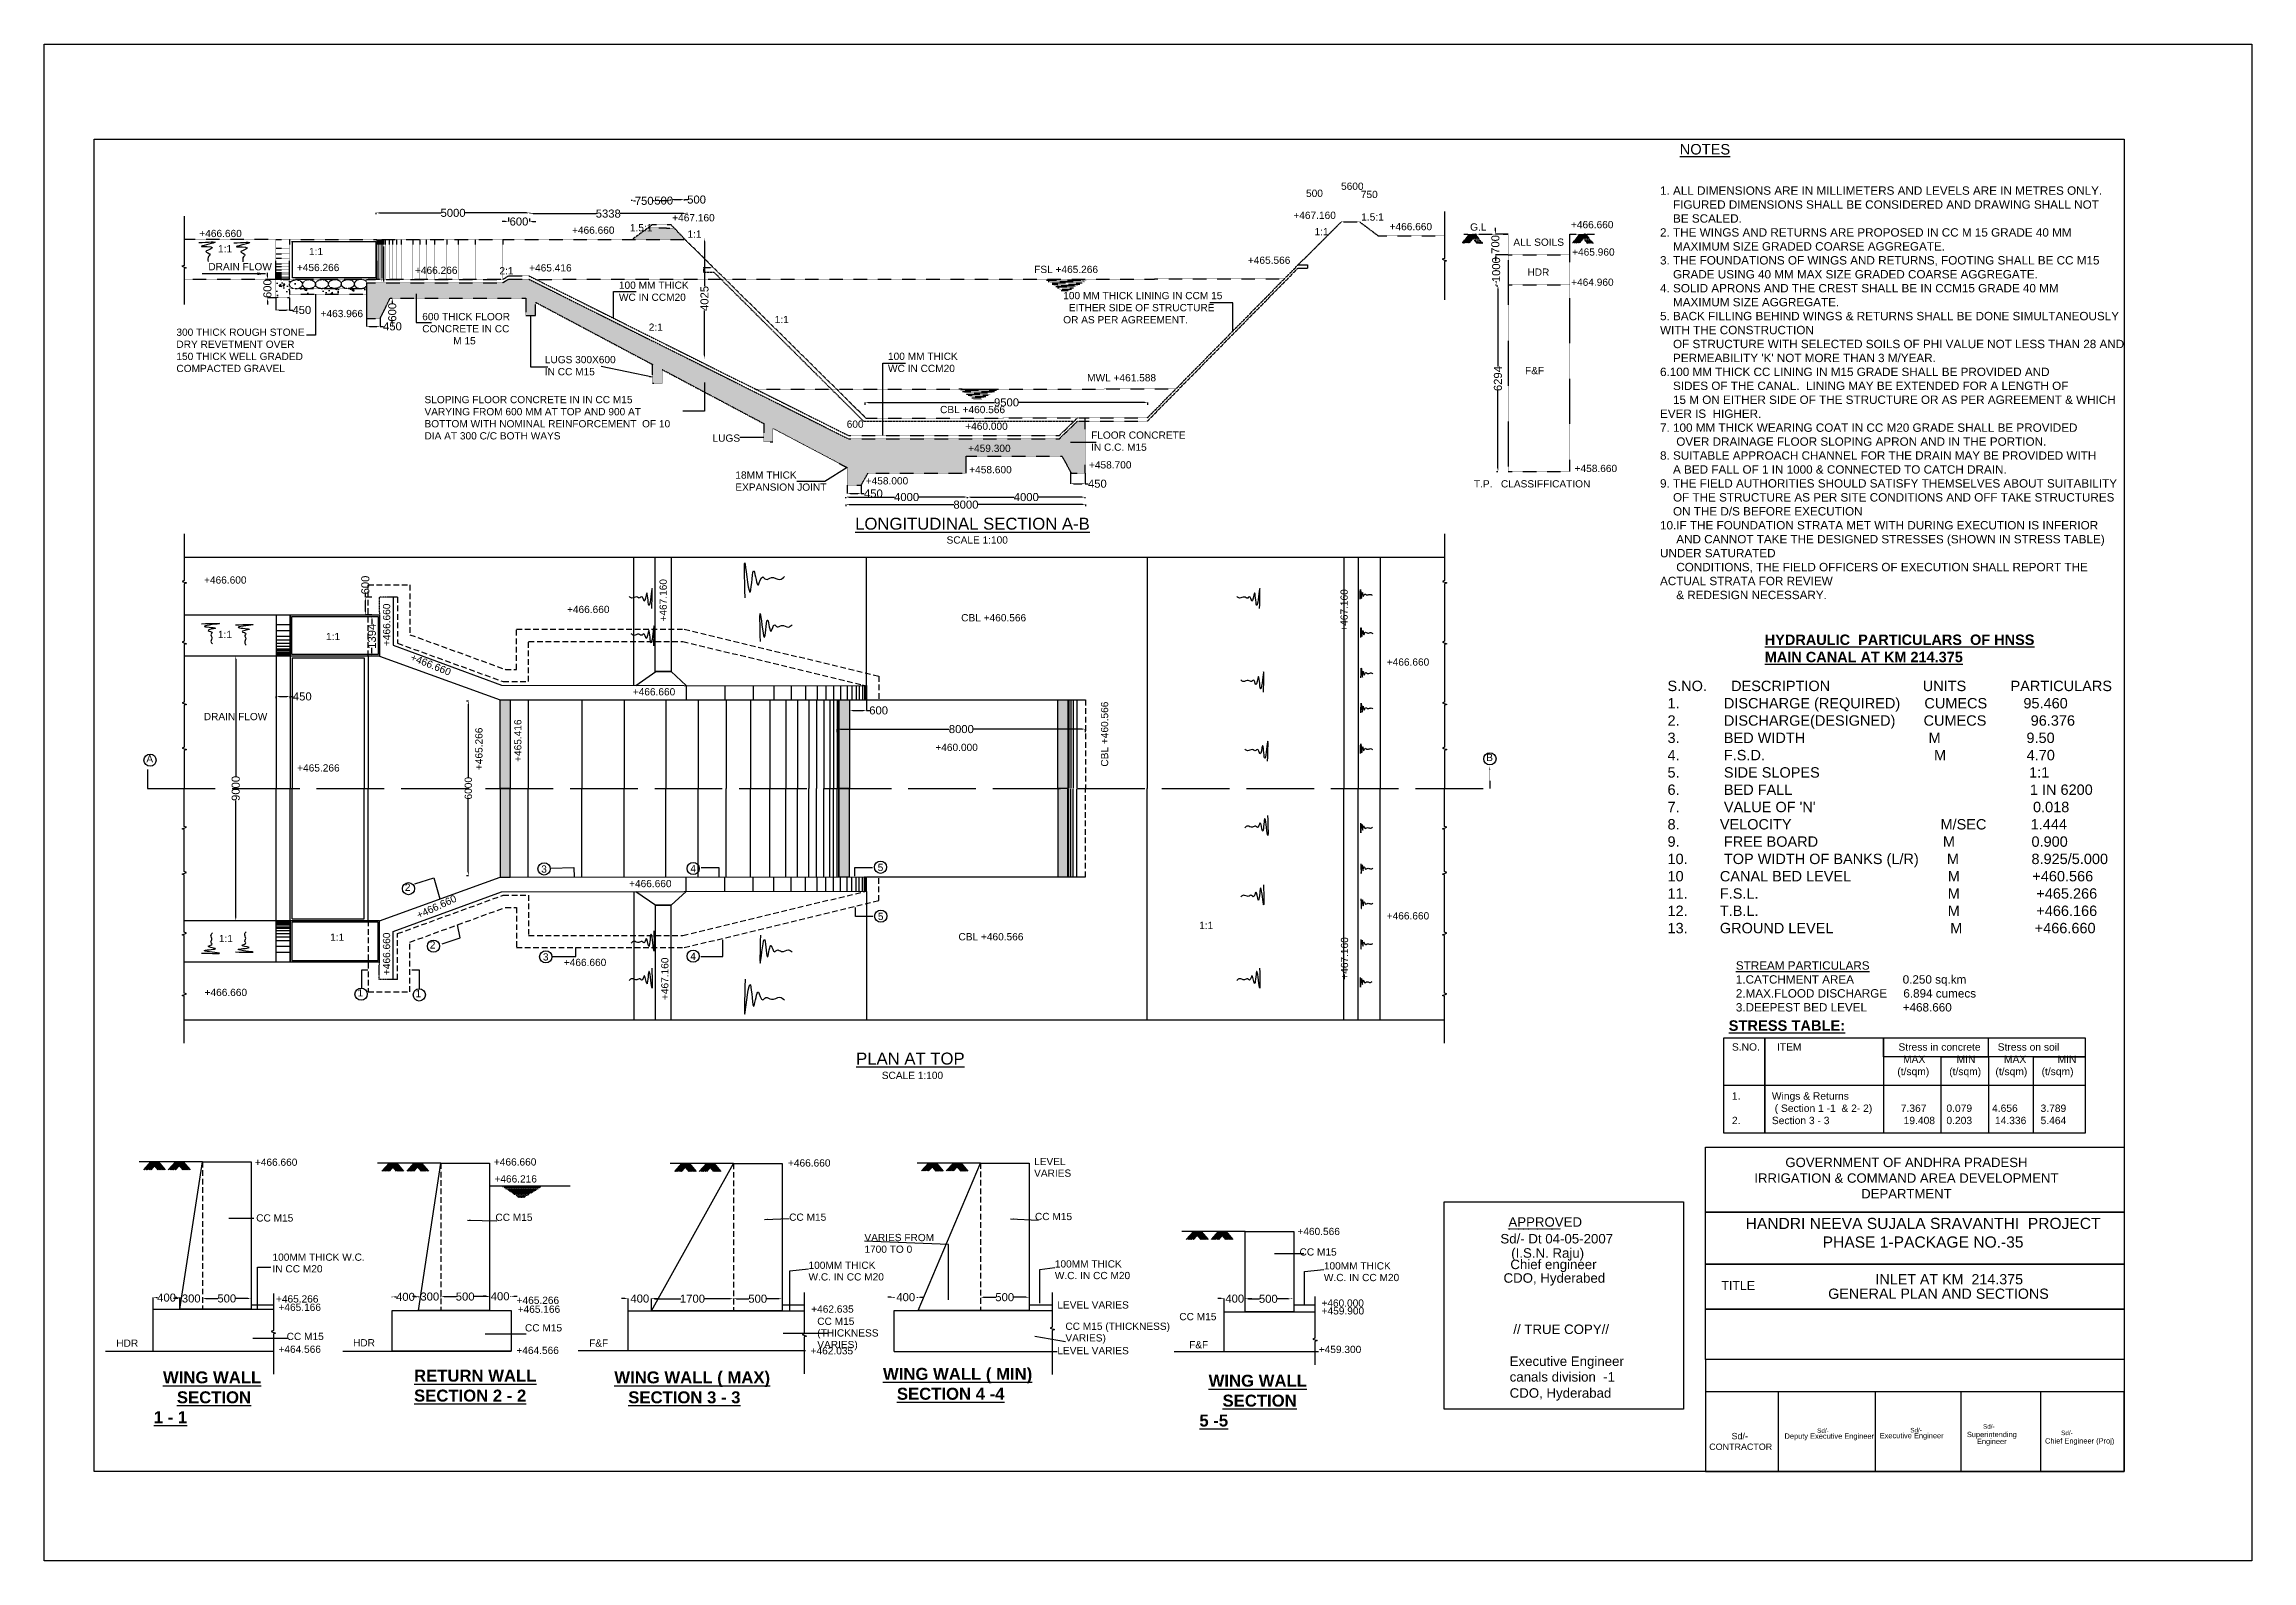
# Model space of a CAD drawing. Header units: inches. Extents: x -18260 to 297154, y -682 to 162822.
# Drawn here: x 160036 to 297154, y 68631 to 162822 of the extents above; entities that cross this region are included whole.
import ezdxf

# ---------------------------------------------------------------- set-up
doc = ezdxf.new("R2010")
doc.units = ezdxf.units.IN
doc.header["$MEASUREMENT"] = 0
for name, pattern in [('ACAD_ISO02W100', [15, 12, -3]), ('ACAD_ISO03W100', [30, 12, -18]), ('DASHEDX2', [1.5, 1, -0.5]), ('HIDDEN2', [0.1875, 0.125, -0.0625])]:
    doc.linetypes.add(name, pattern=pattern)
doc.layers.add('DRAWING', color=7, linetype='Continuous')
doc.styles.get("Standard").update_dxf_attribs({"font": 'ARIAL_1.TTF', "height": 450})
doc.linetypes.add('FENCELINE1', pattern='A,0.25,-0.1,[133,ltypeshp.shx,S=0.1,R=0,X=-0.1,Y=0],-0.1,1', length=1.45)
doc.dimstyles.new('DIM TEXT', dxfattribs={"dimtxt": 500, "dimasz": 200, "dimexe": 0.18, "dimexo": 0.0625, "dimgap": 0.09, "dimtad": 0, "dimdec": 0, "dimzin": 0, "dimdsep": 46, "dimtxsty": 'Standard', "dimcen": 0.09, "dimadec": 0, "dimazin": 0, "dimtfac": 1, "dimtdec": 0, "dimtofl": 0, "dimtmove": 0, "dimatfit": 3, "dimfxl": 0, "dimtolj": 1, "dimtzin": 0, "dimarcsym": 0})
picture_1 = doc.add_image_def('image1.jpg', size_in_pixel=(4804, 3300))
pattern_1 = [(50, (0, 0), (1075.8903, -94.1282), [112.5, -1237.5]), (355, (0, 0), (-208.127, 1128.288), [90, -990]), (100.4514, (89.7, -7.8), (867.764, 1034.1593), [95.6103, -1051.713]), (46.1842, (0, 300), (1600.8616, -248.2785), [168.75, -1856.25]), (96.6356, (133.4, 279.3), (1401.994, 1461.177), [143.415, -1577.5695]), (351.1842, (0, 300), (1401.993, 1461.178), [135, -1485]), (21, (150, 225), (895.3606, -603.9283), [112.5, -1237.5]), (326, (150, 225), (364.973, 1087.725), [90, -990]), (71.4514, (224.6, 174.7), (1260.334, 483.7957), [95.6103, -1051.713]), (37.5, (0, 0), (18.2398, 499.3408), [0, -978, 0, -1005, 0, -993.75]), (7.5, (0, 0), (394.6043, 591.6176), [0, -573, 0, -955.5, 0, -378.75]), (327.5, (-334.5, 0), (800.73365, -33.8323), [0, -375, 0, -1170, 0, -1552.5]), (317.5, (-484.5, 0), (874.7793, 150.1575), [0, -487.5, 0, -777, 0, -1102.5])]

msp = doc.modelspace()

# ---------------------------------------------------------------- texts
at = {"layer": 'DRAWING'}
for s, height, p in [('500', 450, (238410.39252, 153334.12788)), ('5600', 450, (240584.30184, 153774.55691)), ('750', 450, (241814.37836, 153264.58665)), ('+467.160', 450, (199043.42425, 151818.88937)), ('+467.160', 450, (237623.77171, 151968.22354)), ('1.5:1', 450, (241839.92458, 151864.24878)), ('+466.660', 450, (192820.34023, 151044.93655)), ('1.5:1', 450, (196413.88111, 151197.11827)), ('1:1', 450, (199991.90897, 150801.6271)), ('1:1', 450, (238942.40403, 150954.4715)), ('+466.660', 450, (243598.67599, 151266.34229)), ('G.L', 450, (248599.68241, 151241.50772)), ('+466.660', 450, (254865.89022, 151389.27843)), ('1:1', 450, (170832.59803, 149890.4251)), ('1:1', 450, (176483.91709, 149718.89563)), ('+465.566', 450, (234797.63817, 149178.52029)), ('ALL SOILS', 450, (251286.85385, 150299.74395)), ('+465.960', 450, (254936.48996, 149688.40685)), ('DRAIN FLOW', 450, (170233.44784, 148779.08398)), ('+456.266', 450, (175730.69882, 148727.23762)), ('+466.266', 450, (183067.50008, 148555.65885)), ('2:1', 450, (188310.71904, 148523.80228)), ('+465.416', 450, (190157.34009, 148704.45454)), ('FSL +465.266', 450, (221523.86784, 148608.92344)), ('HDR', 450, (252159.21755, 148439.68432)), ('+464.960', 450, (254875.06875, 147815.4677)), ('+463.966', 450, (177204.21934, 145867.7195)), ('2:1', 450, (197587.16068, 145021.21204)), ('1:1', 450, (205409.97452, 145497.29297)), ('F&F', 450, (252012.11135, 142326.88968)), ('MWL +461.588', 450, (224814.94768, 141879.17954)), ('CBL +460.566', 450, (215680.36056, 139905.65204)), ('600', 450, (209880.77298, 138998.6218)), ('+460.000', 450, (217244.13415, 138870.03833)), ('+459.300', 450, (217424.25487, 137497.33901)), ('+458.000', 450, (211062.50862, 135478.77237)), ('+458.600', 450, (217491.71588, 136172.24358)), ('+458.700', 450, (224928.78786, 136470.40134)), ('T.P.   CLASSIFFICATION', 450, (248838.30771, 135291.74666)), ('+458.660', 450, (255091.99432, 136249.89484)), ('SCALE 1:100', 450, (216083.73183, 131804.62552)), ('+466.600', 450, (169967.02771, 129320.25412)), ('+466.660', 450, (192509.95027, 127493.64318)), ('1:1', 450, (170829.60017, 125938.50687)), ('1:1', 450, (177543.59499, 125808.99664)), ('CBL +460.566', 450, (216991.03287, 126977.04723)), ('+466.660', 450, (243423.92792, 124226.08648)), ('+466.660', 450, (196593.97244, 122378.38166)), ('DRAIN FLOW', 450, (169948.58251, 120838.10221)), ('+460.000', 450, (215387.54816, 118924.56627)), ('A', 450, (166383.49929, 118216.44762)), ('+465.266', 450, (175748.0033, 117651.2572)), ('B', 450, (249603.48632, 118299.19436)), ('3', 450, (190909.1964, 111369.22497)), ('4', 450, (200173.36313, 111399.77528)), ('5', 450, (211806.81626, 111471.67029)), ('2', 450, (182440.16012, 110233.5033)), ('+466.660', 450, (196364.07457, 110466.79453)), ('5', 450, (211818.99524, 108430.73558)), ('+466.660', 450, (243420.71315, 108463.40846)), ('1:1', 450, (170887.22155, 107054.54742)), ('1:1', 450, (177799.22489, 107136.14918)), ('2', 450, (183987.03022, 106658.18529)), ('CBL +460.566', 450, (216822.92175, 107166.69452)), ('1:1', 450, (231775.24955, 107869.07526)), ('3', 450, (191012.20487, 105914.3727)), ('+466.660', 450, (192310.90732, 105572.13047)), ('4', 450, (200165.66755, 105955.52518)), ('+466.660', 450, (169999.2057, 103709.25921)), ('1', 450, (179491.26799, 103679.84166)), ('1', 450, (183106.86551, 103634.88965)), ('SCALE 1:100', 450, (212059.44397, 98555.74589)), ('+466.660', 450, (173122.92368, 93164.53644)), ('+466.660', 450, (187967.4122, 93180.25777)), ('+466.660', 450, (206234.85806, 93117.28147)), ('LEVEL ', 450, (221520.28838, 93207.54435)), ('+466.216', 450, (188002.0419, 92126.06295)), ('VARIES', 450, (221520.28838, 92484.65894)), ('CC M15', 450, (173205.15277, 89700.55838)), ('CC M15', 450, (188061.4677, 89740.07822)), ('CC M15', 450, (206306.44038, 89749.38598)), ('CC M15', 450, (221572.78945, 89792.09656)), ('+460.566', 450, (237874.86117, 88863.47256)), ('APPROVED', 589.326658, (250978.77344, 89380.05507)), ('VARIES FROM ', 450, (210981.21112, 88484.56605)), ('1700 TO 0', 450, (210981.21112, 87761.68065)), ('CC M15', 450, (238006.84841, 87589.16182)), ('Sd/- Dt 04-05-2007', 589.3266577, (250480.61131, 88342.07747)), ('(I.S.N. Raju)', 589.3266577, (251153.1849, 87455.78479)), ('100MM THICK W.C. ', 450, (174217.2209, 87266.52873)), ('IN CC M20', 450, (174217.2209, 86543.64333)), ('W.C. IN CC M20', 450, (207510.1497, 86041.88171)), ('100MM THICK ', 450, (207510.1497, 86764.76711)), ('W.C. IN CC M20', 450, (222807.76072, 86125.64387)), ('100MM THICK ', 450, (222807.76072, 86848.52927)), ('W.C. IN CC M20', 450, (239517.37168, 86002.08861)), ('100MM THICK ', 450, (239517.37168, 86724.97401)), ('CDO, Hyderabed ', 589.3266577, (250675.76647, 85902.00088)), ('Chief engineer ', 589.3266577, (251100.36052, 86746.7506)), ('INLET AT KM  214.375', 634.949714, (273775.94905, 85803.20873)), ('+465.266', 450, (174433.30993, 84672.92276)), ('+465.266', 450, (189381.60717, 84587.56121)), ('+465.166', 450, (174588.34158, 84152.90601)), ('+465.166', 450, (189445.66847, 84035.05999)), ('+462.635', 450, (207676.09516, 84045.3763)), ('CC M15 ', 450, (208051.7701, 83283.14157)), ('LEVEL VARIES', 450, (222965.14815, 84300.61977)), ('CC M15', 450, (230538.86966, 83574.19135)), ('+460.000', 450, (239365.83394, 84415.88232)), ('+459.900', 450, (239379.89944, 83932.99837)), ('HDR', 450, (164517.89551, 81924.59707)), ('CC M15', 450, (175095.75316, 82345.8362)), ('HDR', 450, (179219.92113, 81949.34222)), ('CC M15', 450, (189898.80566, 82876.98671)), ('F&F', 450, (193881.27206, 81929.92338)), ('VARIES)', 450, (208051.7701, 81837.37077)), ('(THICKNESS ', 450, (208051.7701, 82560.25617)), ('VARIES)', 450, (223463.99736, 82253.4736)), ('CC M15 (THICKNESS)', 450, (223463.99736, 82976.359)), ('F&F', 450, (231147.4654, 81824.28541)), ('// TRUE COPY//', 589.3266577, (251281.68054, 82718.05036)), ('+464.566', 450, (174587.94924, 81549.51877)), ('+464.566', 450, (189365.70268, 81479.31257)), ('+462.035', 450, (207640.4777, 81452.20714)), ('LEVEL VARIES', 450, (222965.55604, 81462.39618)), ('+459.300', 450, (239201.82426, 81537.20601)), ('Executive Engineer ', 589.3266577, (251057.36171, 80734.56979)), ('canals division  -1 ', 589.3266577, (251057.36171, 79763.40327)), ('CDO, Hyderabad', 589.3266577, (251057.36171, 78761.37631)), ('Sd/-', 281.279641, (270156.20148, 76578.33207)), ('Sd/-', 281.279641, (275938.88357, 76607.65212)), ('Sd/-', 281.279641, (280456.68553, 76837.27904)), ('Deputy Executive Engineer', 329.8440073, (268129.48084, 76213.33567)), (' Executive Engineer', 329.8440073, (273912.16293, 76242.65572)), ('Superintending ', 329.8440073, (279456.60197, 76315.86802)), ('Chief Engineer (Proj)', 329.8440073, (284308.30539, 75916.96364)), ('Sd/-', 281.279641, (285308.38895, 76438.37466))]:
    msp.add_text(s, height=height, dxfattribs=at).set_placement(p)
for s, rotation, p in [('+467.160', 90, (198705.37946, 126964.52543)), ('+467.160', 90, (241000.18394, 126332.77509)), ('+466.660', 90, (181529.25888, 125441.54492)), ('+466.660', 338.1061689398, (182742.98226, 124573.07025)), ('+465.416', 90, (189679.25642, 118246.22594)), ('CBL +460.566', 90, (226122.08546, 117954.12062)), ('+465.266', 90, (187261.82273, 117738.15736)), ('+466.660', 24.7075233571, (183303.21161, 108502.15718)), ('+466.660', 90, (181525.014, 105007.81942)), ('+467.160', 90, (241023.30785, 104722.80717)), ('+467.160', 90, (198809.05594, 103457.73693))]:
    msp.add_text(s, height=450, rotation=rotation, dxfattribs=at).set_placement(p)
for s, insert, char_height, width, attachment_point in [('{\\LNOTES}', (261617.2689, 156621.82571), 652.000897, 2467.1273102, 1), ("\\P1. ALL DIMENSIONS ARE IN MILLIMETERS AND LEVELS ARE IN METRES ONLY.  \\P    FIGURED DIMENSIONS SHALL BE CONSIDERED AND DRAWING SHALL NOT \\P    BE SCALED.\\P2. THE WINGS AND RETURNS ARE PROPOSED IN CC M 15 GRADE 40 MM \\P    MAXIMUM SIZE GRADED COARSE AGGREGATE.\\P3. THE FOUNDATIONS OF WINGS AND RETURNS, FOOTING SHALL BE CC M15 \\P    GRADE USING 40 MM MAX SIZE GRADED COARSE AGGREGATE.\\P4. SOLID APRONS AND THE CREST SHALL BE IN CCM15 GRADE 40 MM\\P    MAXIMUM SIZE AGGREGATE.\\P5. BACK FILLING BEHIND WINGS & RETURNS SHALL BE DONE SIMULTANEOUSLY WITH THE CONSTRUCTION \\P    OF STRUCTURE WITH SELECTED SOILS OF PHI VALUE NOT LESS THAN 28 AND \\P    PERMEABILITY 'K' NOT MORE THAN 3 M/YEAR.\\P6.100 MM THICK CC LINING IN M15 GRADE SHALL BE PROVIDED AND \\P    SIDES OF THE CANAL.  LINING MAY BE EXTENDED FOR A LENGTH OF \\P    15 M ON EITHER SIDE OF THE STRUCTURE OR AS PER AGREEMENT & WHICH EVER IS  HIGHER.\\P7. 100 MM THICK WEARING COAT IN CC M20 GRADE SHALL BE PROVIDED\\P     OVER DRAINAGE FLOOR SLOPING APRON AND IN THE PORTION.\\P8. SUITABLE APPROACH CHANNEL FOR THE DRAIN MAY BE PROVIDED WITH \\P    A BED FALL OF 1 IN 1000 & CONNECTED TO CATCH DRAIN. \\P9. THE FIELD AUTHORITIES SHOULD SATISFY THEMSELVES ABOUT SUITABILITY\\P    OF THE STRUCTURE AS PER SITE CONDITIONS AND OFF TAKE STRUCTURES\\P    ON THE D/S BEFORE EXECUTION\\P10.IF THE FOUNDATION STRATA MET WITH DURING EXECUTION IS INFERIOR\\P     AND CANNOT TAKE THE DESIGNED STRESSES (SHOWN IN STRESS TABLE) UNDER SATURATED \\P     CONDITIONS, THE FIELD OFFICERS OF EXECUTION SHALL REPORT THE ACTUAL STRATA FOR REVIEW \\P     & REDESIGN NECESSARY.", (260397.11497, 154853.57383), 519.4578849, 29045.2217347, 1), ('{\\LLONGITUDINAL SECTION A-B}', (210405.47554, 133412.37366), 742.0826927, 15066.5173994, 1), ('{\\fArial|b1|i0|c0|p34;\\LHYDRAULIC  PARTICULARS  OF HNSS MAIN CANAL AT KM 214.375}', (266899.70963, 126158.66171), 644.3890676, 17326.9060404, 1), ("S.NO.      DESCRIPTION                       UNITS           PARTICULARS\\P1.           DISCHARGE (REQUIRED)      CUMECS         95.460\\P2.           DISCHARGE(DESIGNED)       CUMECS           96.376\\P3.           BED WIDTH^I^I^I   M^I                 9.50\\P4.           F.S.D.                                          M                    4.70\\P5.           SIDE SLOPES                                                    1:1\\P6.           BED FALL                                                           1 IN 6200\\P7.           VALUE OF 'N'                                                      0.018\\P8.          VELOCITY                                     M/SEC           1.444\\P9.           FREE BOARD                               M                   0.900\\P10.         TOP WIDTH OF BANKS (L/R)       M                  8.925/5.000\\P10         CANAL BED LEVEL                        M                  +460.566\\P11.        F.S.L.                                               M                   +465.266\\P12.        T.B.L.                                               M                   +466.166\\P13.        GROUND LEVEL                             M                  +466.660", (260861.08648, 123289.27296), 644.3890676, 27570.1203246, 1), ('{\\LSTREAM PARTICULARS\\P}1.CATCHMENT AREA               0.250 sq.km\\P2.MAX.FLOOD DISCHARGE     6.894 cumecs\\P3.DEEPEST BED LEVEL           +468.660', (265105.32023, 105864.46433), 519.4578849, 21984.4271534, 1), ('{\\fArial|b1|i0|c0|p34;\\LSTRESS TABLE:}', (264659.73431, 102201.2701), 652.0008967, 21984.4271534, 1), ('{\\LPLAN AT TOP}', (210465.56071, 100195.19047), 742.0826927, 6809.1705825, 1), ('S.NO.      ITEM                                  Stress in concrete      Stress on soil   \\P                                                            MAX           MIN          MAX           MIN\\P                                                          (t/sqm)       (t/sqm)     (t/sqm)     (t/sqm)\\P\\P1.           Wings & Returns\\P               ( Section 1 -1  & 2- 2)          7.367       0.079       4.656        3.789\\P2.           Section 3 - 3                          19.408    0.203        14.336     5.464', (264861.28815, 100773.30128), 456.40062771, 62786.7093431, 1), ('HANDRI NEEVA SUJALA SRAVANTHI  PROJECT\\PPHASE 1-PACKAGE NO.-35', (276734.65768, 89931.52712), 692.6724153, 29685.960654, 2), ('GENERAL PLAN AND SECTIONS', (270840.65938, 85539.38071), 634.949714, 18386.5329856, 1), ('  {\\fArial|b1|i0|c0|p34;\\LWING WALL \\l     \\LSECTION 1 - 1}', (166839.82826, 80396.49623), 742.0826927, 6809.1705825, 1), ('  {\\fArial|b1|i0|c0|p34;\\LRETURN WALL\\P  SECTION 2 - 2}', (182433.6271, 80502.04484), 742.0826927, 8666.9718524, 1), ('  {\\fArial|b1|i0|c0|p34;\\LWING WALL ( MAX)\\P\\l     \\LSECTION 3 - 3}', (194872.87917, 80396.22069), 742.0826927, 11652.2753745, 1), ('  {\\fArial|b1|i0|c0|p34;\\LWING WALL ( MIN)\\P\\l     \\LSECTION 4 -4}', (211559.04819, 80615.38882), 742.0826927, 11652.2753745, 1), ('  {\\fArial|b1|i0|c0|p34;\\LWING WALL \\l     \\LSECTION 5 -5}', (231784.14063, 80189.72494), 742.0826927, 6809.1705825, 1), ('Engineer', (280079.91585, 76216.74843), 329.844007, 1905.0853877, 1)]:
    msp.add_mtext(s, dxfattribs=dict(at, insert=insert, char_height=char_height, width=width, attachment_point=attachment_point))
at = {"layer": 'DRAWING', "lineweight": 60, "char_height": 450, "attachment_point": 1}
for s, insert, width in [('+466.660', (169673.06303, 151290.54958), 2613.9474761), ('100 MM THICK WC IN CCM20', (195732.90098, 148079.64421), 4783.3161809), ('100 MM THICK LINING IN CCM 15    EITHER SIDE OF STRUCTURE OR AS PER AGREEMENT. ', (223328.32258, 147432.90884), 10164.4429269), ('600 THICK FLOOR CONCRETE IN CC              M 15', (183519.03247, 146126.2034), 5792.2831426), ('300 THICK ROUGH STONE DRY REVETMENT OVER 150 THICK WELL GRADED COMPACTED GRAVEL', (168248.75255, 145158.52452), 8372.0050578), ('LUGS 300X600 IN CC M15', (191129.92005, 143457.59019), 4783.3161809), ('100 MM THICK WC IN CCM20', (212445.54264, 143661.23), 4783.3161809), ('SLOPING FLOOR CONCRETE IN IN CC M15 VARYING FROM 600 MM AT TOP AND 900 AT BOTTOM WITH NOMINAL REINFORCEMENT  OF 10 DIA AT 300 C/C BOTH WAYS', (183657.36425, 140973.82957), 15792.8527964), ('LUGS ', (201547.18587, 138581.53514), 4783.3161809), ('FLOOR CONCRETE IN C.C. M15', (225058.91537, 138768.83372), 5859.0048702), ('18MM THICK EXPANSION JOINT', (202965.25671, 136288.143), 5801.8561999)]:
    msp.add_mtext(s, dxfattribs=dict(at, insert=insert, width=width))
at = {"layer": 'DRAWING', "color": 7}
for s, insert, char_height, width, attachment_point in [('GOVERNMENT OF ANDHRA PRADESH\\PIRRIGATION & COMMAND AREA DEVELOPMENT DEPARTMENT', (275700.7828, 92402.97615), 583.6111435, 22431.526094, 5), ('TITLE', (264207.59089, 86007.86284), 549.740012, 4467.8844507, 1), ('         Sd/-\\PCONTRACTOR', (263451.75615, 76044.77158), 396.8555776, 5908.365996, 4)]:
    msp.add_mtext(s, dxfattribs=dict(at, insert=insert, char_height=char_height, width=width, attachment_point=attachment_point))

# ---------------------------------------------------------------- blocks, each defined once
blk = doc.blocks.new('*D13')
at = {"layer": 'Defpoints', "color": 0, "transparency": 16777216}
for p in [(180666, 152268), (190198, 152356), (190198, 152343)]:
    blk.add_point(p, dxfattribs=at)
at = {"layer": 'DRAWING', "color": 0, "lineweight": -2, "transparency": 16777216}
for p, q in [((180666, 152268), (180666, 152343)), ((180866, 152343), (184686, 152343)), ((189998, 152343), (186178, 152343)), ((190198, 152356), (190198, 152343))]:
    blk.add_line(p, q, dxfattribs=at)
at = {"layer": 'DRAWING', "color": 0, "transparency": 16777216}
for points in [[(180866, 152376), (180866, 152310), (180666, 152343)], [(189998, 152376), (189998, 152310), (190198, 152343)]]:
    blk.add_solid(points, dxfattribs=at)
at = {"layer": 'DRAWING', "color": 0, "transparency": 16777216, "insert": (185432, 152343), "char_height": 500, "attachment_point": 5}
blk.add_mtext('\\A1;5000', dxfattribs=at)
blk = doc.blocks.new('*D14')
at = {"layer": 'Defpoints', "color": 0, "transparency": 16777216}
for p in [(188876, 152055), (188876, 151805), (190175, 151993)]:
    blk.add_point(p, dxfattribs=at)
at = {"layer": 'DRAWING', "color": 0, "lineweight": -2, "transparency": 16777216}
for p, q in [((188676, 151805), (188476, 151805)), ((188876, 152055), (188876, 151805)), ((190175, 151993), (190175, 151805)), ((190375, 151805), (190575, 151805))]:
    blk.add_line(p, q, dxfattribs=at)
at = {"layer": 'DRAWING', "color": 0, "transparency": 16777216}
for points in [[(188676, 151839), (188676, 151772), (188876, 151805)], [(190375, 151839), (190375, 151772), (190175, 151805)]]:
    blk.add_solid(points, dxfattribs=at)
at = {"layer": 'DRAWING', "color": 0, "transparency": 16777216, "insert": (189525, 151805), "char_height": 500, "attachment_point": 5}
blk.add_mtext('\\A1;600', dxfattribs=at)
blk = doc.blocks.new('*D15')
at = {"layer": 'Defpoints', "color": 0, "transparency": 16777216}
for p in [(190198, 152343), (199947, 152343), (199947, 152297)]:
    blk.add_point(p, dxfattribs=at)
at = {"layer": 'DRAWING', "color": 0, "lineweight": -2, "transparency": 16777216}
for p, q in [((190198, 152343), (190198, 152297)), ((190398, 152297), (194325, 152297)), ((199747, 152297), (195820, 152297)), ((199947, 152343), (199947, 152297))]:
    blk.add_line(p, q, dxfattribs=at)
at = {"layer": 'DRAWING', "color": 0, "transparency": 16777216}
for points in [[(190398, 152331), (190398, 152264), (190198, 152297)], [(199747, 152331), (199747, 152264), (199947, 152297)]]:
    blk.add_solid(points, dxfattribs=at)
at = {"layer": 'DRAWING', "color": 0, "transparency": 16777216, "insert": (195072, 152297), "char_height": 500, "attachment_point": 5}
blk.add_mtext('\\A1;5338', dxfattribs=at)
blk = doc.blocks.new('*D16')
at = {"layer": 'Defpoints', "color": 0, "transparency": 16777216}
for p in [(196513, 153152), (196513, 153089), (198096, 153152)]:
    blk.add_point(p, dxfattribs=at)
at = {"layer": 'DRAWING', "color": 0, "lineweight": -2, "transparency": 16777216}
for p, q in [((196513, 153152), (196513, 153088)), ((196713, 153089), (196755, 153089)), ((197896, 153089), (197854, 153089)), ((198096, 153152), (198096, 153088))]:
    blk.add_line(p, q, dxfattribs=at)
at = {"layer": 'DRAWING', "color": 0, "transparency": 16777216}
for points in [[(196713, 153122), (196713, 153055), (196513, 153089)], [(197896, 153122), (197896, 153055), (198096, 153089)]]:
    blk.add_solid(points, dxfattribs=at)
at = {"layer": 'DRAWING', "color": 0, "transparency": 16777216, "insert": (197304, 153089), "char_height": 500, "attachment_point": 5}
blk.add_mtext('\\A1;750', dxfattribs=at)
blk = doc.blocks.new('*D17')
at = {"layer": 'Defpoints', "color": 0, "transparency": 16777216}
for p in [(198096, 153120), (198935, 153120), (198935, 153104)]:
    blk.add_point(p, dxfattribs=at)
at = {"layer": 'DRAWING', "color": 0, "lineweight": -2, "transparency": 16777216}
for p, q in [((198096, 153120), (198096, 153104)), ((198296, 153104), (198735, 153104)), ((198935, 153120), (198935, 153104))]:
    blk.add_line(p, q, dxfattribs=at)
at = {"layer": 'DRAWING', "color": 0, "transparency": 16777216}
for points in [[(198296, 153138), (198296, 153071), (198096, 153104)], [(198735, 153138), (198735, 153071), (198935, 153104)]]:
    blk.add_solid(points, dxfattribs=at)
at = {"layer": 'DRAWING', "color": 0, "transparency": 16777216, "insert": (198515, 153104), "char_height": 500, "attachment_point": 5}
blk.add_mtext('\\A1;500', dxfattribs=at)
blk = doc.blocks.new('*D18')
at = {"layer": 'Defpoints', "color": 0, "transparency": 16777216}
for p in [(198935, 153104), (199805, 153168), (199805, 153104)]:
    blk.add_point(p, dxfattribs=at)
at = {"layer": 'DRAWING', "color": 0, "lineweight": -2, "transparency": 16777216}
for p, q in [((198935, 153104), (198935, 153168)), ((199135, 153168), (199605, 153168)), ((199805, 153104), (199805, 153168)), ((199805, 153168), (200005, 153168))]:
    blk.add_line(p, q, dxfattribs=at)
at = {"layer": 'DRAWING', "color": 0, "transparency": 16777216}
for points in [[(199135, 153201), (199135, 153134), (198935, 153168)], [(199605, 153201), (199605, 153134), (199805, 153168)]]:
    blk.add_solid(points, dxfattribs=at)
at = {"layer": 'DRAWING', "color": 0, "transparency": 16777216, "insert": (200557, 153168), "char_height": 500, "attachment_point": 5}
blk.add_mtext('\\A1;500', dxfattribs=at)
blk = doc.blocks.new('*D19')
at = {"layer": 'Defpoints', "color": 0, "transparency": 16777216}
for p in [(201042, 150756), (201042, 143302), (201050, 143302)]:
    blk.add_point(p, dxfattribs=at)
at = {"layer": 'DRAWING', "color": 0, "lineweight": -2, "transparency": 16777216}
for p, q in [((201042, 150756), (201051, 150756)), ((201050, 150556), (201050, 147788)), ((201050, 143502), (201050, 146271)), ((201042, 143302), (201051, 143302))]:
    blk.add_line(p, q, dxfattribs=at)
at = {"layer": 'DRAWING', "color": 0, "transparency": 16777216}
for points in [[(201017, 150556), (201084, 150556), (201050, 150756)], [(201017, 143502), (201084, 143502), (201050, 143302)]]:
    blk.add_solid(points, dxfattribs=at)
at = {"layer": 'DRAWING', "color": 0, "transparency": 16777216, "insert": (201050, 147029), "char_height": 500, "attachment_point": 5, "rotation": 90}
blk.add_mtext('\\A1;4025', dxfattribs=at)
blk = doc.blocks.new('*D20')
at = {"layer": 'Defpoints', "color": 0, "transparency": 16777216}
for p in [(173905, 148211), (174428, 148211), (174423, 147063)]:
    blk.add_point(p, dxfattribs=at)
at = {"layer": 'DRAWING', "color": 0, "lineweight": -2, "transparency": 16777216}
for p, q in [((173905, 148411), (173905, 148611)), ((174428, 148211), (173905, 148211)), ((174423, 147063), (173905, 147063)), ((173905, 146863), (173905, 146663))]:
    blk.add_line(p, q, dxfattribs=at)
at = {"layer": 'DRAWING', "color": 0, "transparency": 16777216}
for points in [[(173872, 148411), (173938, 148411), (173905, 148211)], [(173872, 146863), (173938, 146863), (173905, 147063)]]:
    blk.add_solid(points, dxfattribs=at)
at = {"layer": 'DRAWING', "color": 0, "transparency": 16777216, "insert": (173905, 147637), "char_height": 500, "attachment_point": 5, "rotation": 90}
blk.add_mtext('\\A1;600', dxfattribs=at)
blk = doc.blocks.new('*D21')
at = {"layer": 'Defpoints', "color": 0, "transparency": 16777216}
for p in [(174423, 147063), (175278, 147063), (175278, 146312)]:
    blk.add_point(p, dxfattribs=at)
at = {"layer": 'DRAWING', "color": 0, "lineweight": -2, "transparency": 16777216}
for p, q in [((174423, 147063), (174423, 146312)), ((175278, 147063), (175278, 146312)), ((174623, 146312), (175078, 146312)), ((175278, 146312), (175478, 146312))]:
    blk.add_line(p, q, dxfattribs=at)
at = {"layer": 'DRAWING', "color": 0, "transparency": 16777216}
for points in [[(174623, 146346), (174623, 146279), (174423, 146312)], [(175078, 146346), (175078, 146279), (175278, 146312)]]:
    blk.add_solid(points, dxfattribs=at)
at = {"layer": 'DRAWING', "color": 0, "transparency": 16777216, "insert": (176039, 146312), "char_height": 500, "attachment_point": 5}
blk.add_mtext('\\A1;450', dxfattribs=at)
blk = doc.blocks.new('*D22')
at = {"layer": 'Defpoints', "color": 0, "transparency": 16777216}
for p in [(180050, 145781), (180907, 145781), (180907, 145295)]:
    blk.add_point(p, dxfattribs=at)
at = {"layer": 'DRAWING', "color": 0, "lineweight": -2, "transparency": 16777216}
for p, q in [((180050, 145781), (180050, 145295)), ((180907, 145781), (180907, 145295)), ((180250, 145295), (180707, 145295)), ((180907, 145295), (181107, 145295))]:
    blk.add_line(p, q, dxfattribs=at)
at = {"layer": 'DRAWING', "color": 0, "transparency": 16777216}
for points in [[(180250, 145328), (180250, 145262), (180050, 145295)], [(180707, 145328), (180707, 145262), (180907, 145295)]]:
    blk.add_solid(points, dxfattribs=at)
at = {"layer": 'DRAWING', "color": 0, "transparency": 16777216, "insert": (181669, 145295), "char_height": 500, "attachment_point": 5}
blk.add_mtext('\\A1;450', dxfattribs=at)
blk = doc.blocks.new('*D23')
at = {"layer": 'Defpoints', "color": 0, "transparency": 16777216}
for p in [(181526, 147048), (181657, 145295), (181669, 145295)]:
    blk.add_point(p, dxfattribs=at)
at = {"layer": 'DRAWING', "color": 0, "lineweight": -2, "transparency": 16777216}
for p, q in [((181526, 147048), (181657, 147048)), ((181657, 146848), (181657, 146724)), ((181657, 145495), (181657, 145618)), ((181669, 145295), (181657, 145295))]:
    blk.add_line(p, q, dxfattribs=at)
at = {"layer": 'DRAWING', "color": 0, "transparency": 16777216}
for points in [[(181624, 146848), (181690, 146848), (181657, 147048)], [(181624, 145495), (181690, 145495), (181657, 145295)]]:
    blk.add_solid(points, dxfattribs=at)
at = {"layer": 'DRAWING', "color": 0, "transparency": 16777216, "insert": (181657, 146171), "char_height": 500, "attachment_point": 5, "rotation": 90}
blk.add_mtext('\\A1;600', dxfattribs=at)
blk = doc.blocks.new('*D24')
at = {"layer": 'Defpoints', "color": 0, "transparency": 16777216}
for p in [(209912, 135425), (210776, 135425), (210776, 134912)]:
    blk.add_point(p, dxfattribs=at)
at = {"layer": 'DRAWING', "color": 0, "lineweight": -2, "transparency": 16777216}
for p, q in [((209912, 135425), (209912, 134912)), ((210112, 134912), (210576, 134912)), ((210776, 135425), (210776, 134912)), ((210776, 134912), (210976, 134912))]:
    blk.add_line(p, q, dxfattribs=at)
at = {"layer": 'DRAWING', "color": 0, "transparency": 16777216}
for points in [[(210112, 134946), (210112, 134879), (209912, 134912)], [(210576, 134946), (210576, 134879), (210776, 134912)]]:
    blk.add_solid(points, dxfattribs=at)
at = {"layer": 'DRAWING', "color": 0, "transparency": 16777216, "insert": (211538, 134912), "char_height": 500, "attachment_point": 5}
blk.add_mtext('\\A1;450', dxfattribs=at)
blk = doc.blocks.new('*D25')
at = {"layer": 'Defpoints', "color": 0, "transparency": 16777216}
for p in [(209819, 134636), (217388, 134695), (217388, 134636)]:
    blk.add_point(p, dxfattribs=at)
at = {"layer": 'DRAWING', "color": 0, "lineweight": -2, "transparency": 16777216}
for p, q in [((209819, 134636), (209819, 134695)), ((210019, 134695), (212847, 134695)), ((217188, 134695), (214359, 134695)), ((217388, 134636), (217388, 134695))]:
    blk.add_line(p, q, dxfattribs=at)
at = {"layer": 'DRAWING', "color": 0, "transparency": 16777216}
for points in [[(210019, 134729), (210019, 134662), (209819, 134695)], [(217188, 134729), (217188, 134662), (217388, 134695)]]:
    blk.add_solid(points, dxfattribs=at)
at = {"layer": 'DRAWING', "color": 0, "transparency": 16777216, "insert": (213603, 134695), "char_height": 500, "attachment_point": 5}
blk.add_mtext('\\A1;4000', dxfattribs=at)
blk = doc.blocks.new('*D26')
at = {"layer": 'Defpoints', "color": 0, "transparency": 16777216}
for p in [(217388, 134636), (224685, 134692), (224685, 134636)]:
    blk.add_point(p, dxfattribs=at)
at = {"layer": 'DRAWING', "color": 0, "lineweight": -2, "transparency": 16777216}
for p, q in [((217388, 134636), (217388, 134693)), ((217588, 134692), (220281, 134692)), ((224485, 134692), (221792, 134692)), ((224685, 134636), (224685, 134693))]:
    blk.add_line(p, q, dxfattribs=at)
at = {"layer": 'DRAWING', "color": 0, "transparency": 16777216}
for points in [[(217588, 134726), (217588, 134659), (217388, 134692)], [(224485, 134726), (224485, 134659), (224685, 134692)]]:
    blk.add_solid(points, dxfattribs=at)
at = {"layer": 'DRAWING', "color": 0, "transparency": 16777216, "insert": (221036, 134692), "char_height": 500, "attachment_point": 5}
blk.add_mtext('\\A1;4000', dxfattribs=at)
blk = doc.blocks.new('*D27')
at = {"layer": 'Defpoints', "color": 0, "transparency": 16777216}
for p in [(223784, 136251), (224685, 136173), (224685, 135523)]:
    blk.add_point(p, dxfattribs=at)
at = {"layer": 'DRAWING', "color": 0, "lineweight": -2, "transparency": 16777216}
for p, q in [((223784, 136251), (223784, 135522)), ((224685, 136173), (224685, 135522)), ((223984, 135523), (224485, 135523)), ((224685, 135523), (224885, 135523))]:
    blk.add_line(p, q, dxfattribs=at)
at = {"layer": 'DRAWING', "color": 0, "transparency": 16777216}
for points in [[(223984, 135556), (223984, 135489), (223784, 135523)], [(224485, 135556), (224485, 135489), (224685, 135523)]]:
    blk.add_solid(points, dxfattribs=at)
at = {"layer": 'DRAWING', "color": 0, "transparency": 16777216, "insert": (225447, 135523), "char_height": 500, "attachment_point": 5}
blk.add_mtext('\\A1;450', dxfattribs=at)
blk = doc.blocks.new('*D28')
at = {"layer": 'Defpoints', "color": 0, "transparency": 16777216}
for p in [(209843, 134121), (224731, 134223), (224731, 134121)]:
    blk.add_point(p, dxfattribs=at)
at = {"layer": 'DRAWING', "color": 0, "lineweight": -2, "transparency": 16777216}
for p, q in [((209843, 134121), (209843, 134224)), ((210043, 134223), (216541, 134223)), ((224531, 134223), (218033, 134223)), ((224731, 134121), (224731, 134224))]:
    blk.add_line(p, q, dxfattribs=at)
at = {"layer": 'DRAWING', "color": 0, "transparency": 16777216}
for points in [[(210043, 134257), (210043, 134190), (209843, 134223)], [(224531, 134257), (224531, 134190), (224731, 134223)]]:
    blk.add_solid(points, dxfattribs=at)
at = {"layer": 'DRAWING', "color": 0, "transparency": 16777216, "insert": (217287, 134223), "char_height": 500, "attachment_point": 5}
blk.add_mtext('\\A1;8000', dxfattribs=at)
blk = doc.blocks.new('*D29')
at = {"layer": 'Defpoints', "color": 0, "transparency": 16777216}
for p in [(211033, 140430), (228584, 140573), (228584, 140430)]:
    blk.add_point(p, dxfattribs=at)
at = {"layer": 'DRAWING', "color": 0, "lineweight": -2, "transparency": 16777216}
for p, q in [((211033, 140430), (211033, 140573)), ((211233, 140573), (219062, 140573)), ((228384, 140573), (220554, 140573)), ((228584, 140430), (228584, 140573))]:
    blk.add_line(p, q, dxfattribs=at)
at = {"layer": 'DRAWING', "color": 0, "transparency": 16777216}
for points in [[(211233, 140606), (211233, 140540), (211033, 140573)], [(228384, 140606), (228384, 140540), (228584, 140573)]]:
    blk.add_solid(points, dxfattribs=at)
at = {"layer": 'DRAWING', "color": 0, "transparency": 16777216, "insert": (219808, 140573), "char_height": 500, "attachment_point": 5}
blk.add_mtext('\\A1;9500', dxfattribs=at)
blk = doc.blocks.new('*D30')
at = {"layer": 'Defpoints', "color": 0, "transparency": 16777216}
for p in [(250170, 151020), (250957, 151020), (250957, 149748)]:
    blk.add_point(p, dxfattribs=at)
at = {"layer": 'DRAWING', "color": 0, "lineweight": -2, "transparency": 16777216}
for p, q in [((250170, 151220), (250170, 151420)), ((250957, 151020), (250170, 151020)), ((250957, 149748), (250170, 149748)), ((250170, 149548), (250170, 149348))]:
    blk.add_line(p, q, dxfattribs=at)
at = {"layer": 'DRAWING', "color": 0, "transparency": 16777216}
for points in [[(250137, 151220), (250204, 151220), (250170, 151020)], [(250137, 149548), (250204, 149548), (250170, 149748)]]:
    blk.add_solid(points, dxfattribs=at)
at = {"layer": 'DRAWING', "color": 0, "transparency": 16777216, "insert": (250170, 150384), "char_height": 500, "attachment_point": 5, "rotation": 90}
blk.add_mtext('\\A1;700', dxfattribs=at)
blk = doc.blocks.new('*D31')
at = {"layer": 'Defpoints', "color": 0, "transparency": 16777216}
for p in [(250170, 149748), (250170, 147884), (250219, 147884)]:
    blk.add_point(p, dxfattribs=at)
at = {"layer": 'DRAWING', "color": 0, "lineweight": -2, "transparency": 16777216}
for p, q in [((250171, 149748), (250220, 149748)), ((250219, 149548), (250219, 149538)), ((250219, 148084), (250219, 148093)), ((250171, 147884), (250220, 147884))]:
    blk.add_line(p, q, dxfattribs=at)
at = {"layer": 'DRAWING', "color": 0, "transparency": 16777216}
for points in [[(250186, 149548), (250253, 149548), (250219, 149748)], [(250186, 148084), (250253, 148084), (250219, 147884)]]:
    blk.add_solid(points, dxfattribs=at)
at = {"layer": 'DRAWING', "color": 0, "transparency": 16777216, "insert": (250219, 148816), "char_height": 500, "attachment_point": 5, "rotation": 90}
blk.add_mtext('\\A1;1000', dxfattribs=at)
blk = doc.blocks.new('*D32')
at = {"layer": 'Defpoints', "color": 0, "transparency": 16777216}
for p in [(250230, 147821), (250230, 136284), (250330, 136284)]:
    blk.add_point(p, dxfattribs=at)
at = {"layer": 'DRAWING', "color": 0, "lineweight": -2, "transparency": 16777216}
for p, q in [((250230, 147821), (250330, 147821)), ((250330, 147621), (250330, 142800)), ((250330, 136484), (250330, 141306)), ((250230, 136284), (250330, 136284))]:
    blk.add_line(p, q, dxfattribs=at)
at = {"layer": 'DRAWING', "color": 0, "transparency": 16777216}
for points in [[(250296, 147621), (250363, 147621), (250330, 147821)], [(250296, 136484), (250363, 136484), (250330, 136284)]]:
    blk.add_solid(points, dxfattribs=at)
at = {"layer": 'DRAWING', "color": 0, "transparency": 16777216, "insert": (250330, 142053), "char_height": 500, "attachment_point": 5, "rotation": 90}
blk.add_mtext('\\A1;6294', dxfattribs=at)
blk = doc.blocks.new('*D33')
at = {"layer": 'Defpoints', "color": 0, "transparency": 16777216}
for p in [(174447, 122199), (175307, 122311), (175307, 122199)]:
    blk.add_point(p, dxfattribs=at)
at = {"layer": 'DRAWING', "color": 0, "lineweight": -2, "transparency": 16777216}
for p, q in [((174447, 122199), (174447, 122312)), ((174647, 122311), (175107, 122311)), ((175307, 122199), (175307, 122312)), ((175307, 122311), (175507, 122311))]:
    blk.add_line(p, q, dxfattribs=at)
at = {"layer": 'DRAWING', "color": 0, "transparency": 16777216}
for points in [[(174647, 122345), (174647, 122278), (174447, 122311)], [(175107, 122345), (175107, 122278), (175307, 122311)]]:
    blk.add_solid(points, dxfattribs=at)
at = {"layer": 'DRAWING', "color": 0, "transparency": 16777216, "insert": (176068, 122311), "char_height": 500, "attachment_point": 5}
blk.add_mtext('\\A1;450', dxfattribs=at)
blk = doc.blocks.new('*D34')
at = {"layer": 'Defpoints', "color": 0, "transparency": 16777216}
for p in [(172010, 124822), (171935, 108381), (172010, 108381)]:
    blk.add_point(p, dxfattribs=at)
at = {"layer": 'DRAWING', "color": 0, "lineweight": -2, "transparency": 16777216}
for p, q in [((172010, 124822), (171935, 124822)), ((171935, 124622), (171935, 117347)), ((171935, 108581), (171935, 115856)), ((172010, 108381), (171935, 108381))]:
    blk.add_line(p, q, dxfattribs=at)
at = {"layer": 'DRAWING', "color": 0, "transparency": 16777216}
for points in [[(171902, 124622), (171968, 124622), (171935, 124822)], [(171902, 108581), (171968, 108581), (171935, 108381)]]:
    blk.add_solid(points, dxfattribs=at)
at = {"layer": 'DRAWING', "color": 0, "transparency": 16777216, "insert": (171935, 116602), "char_height": 500, "attachment_point": 5, "rotation": 90}
blk.add_mtext('\\A1;9000', dxfattribs=at)
blk = doc.blocks.new('*D35')
at = {"layer": 'Defpoints', "color": 0, "transparency": 16777216}
for p in [(180393, 127282), (180393, 127282), (180393, 124815)]:
    blk.add_point(p, dxfattribs=at)
at = {"layer": 'DRAWING', "color": 0, "lineweight": -2, "transparency": 16777216}
for p, q in [((180393, 127282), (180393, 127282)), ((180393, 127082), (180393, 126771)), ((180393, 125015), (180393, 125327)), ((180393, 124815), (180393, 124815))]:
    blk.add_line(p, q, dxfattribs=at)
at = {"layer": 'DRAWING', "color": 0, "transparency": 16777216}
for points in [[(180359, 127082), (180426, 127082), (180393, 127282)], [(180359, 125015), (180426, 125015), (180393, 124815)]]:
    blk.add_solid(points, dxfattribs=at)
at = {"layer": 'DRAWING', "color": 0, "transparency": 16777216, "insert": (180393, 126049), "char_height": 500, "attachment_point": 5, "rotation": 90}
blk.add_mtext('\\A1;1394', dxfattribs=at)
blk = doc.blocks.new('*D36')
at = {"layer": 'Defpoints', "color": 0, "transparency": 16777216}
for p in [(179985, 128477), (180393, 128477), (180393, 127381)]:
    blk.add_point(p, dxfattribs=at)
at = {"layer": 'DRAWING', "color": 0, "lineweight": -2, "transparency": 16777216}
for p, q in [((179985, 128477), (179985, 128677)), ((180393, 128477), (179985, 128477)), ((179985, 127581), (179985, 128277)), ((180393, 127381), (179985, 127381))]:
    blk.add_line(p, q, dxfattribs=at)
at = {"layer": 'DRAWING', "color": 0, "transparency": 16777216}
for points in [[(179952, 128277), (180019, 128277), (179985, 128477)], [(179952, 127581), (180019, 127581), (179985, 127381)]]:
    blk.add_solid(points, dxfattribs=at)
at = {"layer": 'DRAWING', "color": 0, "transparency": 16777216, "insert": (179985, 129230), "char_height": 500, "attachment_point": 5, "rotation": 90}
blk.add_mtext('\\A1;600', dxfattribs=at)
blk = doc.blocks.new('*D37')
at = {"layer": 'Defpoints', "color": 0, "transparency": 16777216}
for p in [(209297, 120095), (224706, 120283), (224706, 120095)]:
    blk.add_point(p, dxfattribs=at)
at = {"layer": 'DRAWING', "color": 0, "lineweight": -2, "transparency": 16777216}
for p, q in [((209297, 120095), (209297, 120283)), ((209497, 120283), (216255, 120283)), ((224506, 120283), (217748, 120283)), ((224706, 120095), (224706, 120283))]:
    blk.add_line(p, q, dxfattribs=at)
at = {"layer": 'DRAWING', "color": 0, "transparency": 16777216}
for points in [[(209497, 120316), (209497, 120250), (209297, 120283)], [(224506, 120316), (224506, 120250), (224706, 120283)]]:
    blk.add_solid(points, dxfattribs=at)
at = {"layer": 'DRAWING', "color": 0, "transparency": 16777216, "insert": (217001, 120283), "char_height": 500, "attachment_point": 5}
blk.add_mtext('\\A1;8000', dxfattribs=at)
blk = doc.blocks.new('*D38')
at = {"layer": 'Defpoints', "color": 0, "transparency": 16777216}
for p in [(211110, 122099), (210063, 121938), (211110, 121443)]:
    blk.add_point(p, dxfattribs=at)
at = {"layer": 'DRAWING', "color": 0, "lineweight": -2, "transparency": 16777216}
for p, q in [((211110, 122098), (211110, 121443)), ((210063, 121937), (210063, 121443)), ((210263, 121443), (210910, 121443)), ((211110, 121443), (211310, 121443))]:
    blk.add_line(p, q, dxfattribs=at)
at = {"layer": 'DRAWING', "color": 0, "transparency": 16777216}
for points in [[(210263, 121476), (210263, 121410), (210063, 121443)], [(210910, 121476), (210910, 121410), (211110, 121443)]]:
    blk.add_solid(points, dxfattribs=at)
at = {"layer": 'DRAWING', "color": 0, "transparency": 16777216, "insert": (211863, 121443), "char_height": 500, "attachment_point": 5}
blk.add_mtext('\\A1;600', dxfattribs=at)
blk = doc.blocks.new('*D39')
at = {"layer": 'Defpoints', "color": 0, "transparency": 16777216}
for p in [(166806, 84261), (168472, 84977), (168472, 84261)]:
    blk.add_point(p, dxfattribs=at)
at = {"layer": 'DRAWING', "color": 0, "lineweight": -2, "transparency": 16777216}
for p, q in [((166806, 84261), (166806, 84977)), ((167006, 84977), (167077, 84977)), ((168272, 84977), (168201, 84977)), ((168472, 84261), (168472, 84977))]:
    blk.add_line(p, q, dxfattribs=at)
at = {"layer": 'DRAWING', "color": 0, "transparency": 16777216}
for points in [[(167006, 85010), (167006, 84944), (166806, 84977)], [(168272, 85010), (168272, 84944), (168472, 84977)]]:
    blk.add_solid(points, dxfattribs=at)
at = {"layer": 'DRAWING', "color": 0, "transparency": 16777216, "insert": (167639, 84977), "char_height": 500, "attachment_point": 5}
blk.add_mtext('\\A1;400', dxfattribs=at)
blk = doc.blocks.new('*D40')
at = {"layer": 'Defpoints', "color": 0, "transparency": 16777216}
for p in [(168472, 84977), (169868, 84977), (169868, 84924)]:
    blk.add_point(p, dxfattribs=at)
at = {"layer": 'DRAWING', "color": 0, "lineweight": -2, "transparency": 16777216}
for p, q in [((168272, 84924), (168072, 84924)), ((168472, 84977), (168472, 84924)), ((169868, 84977), (169868, 84924)), ((170068, 84924), (170268, 84924))]:
    blk.add_line(p, q, dxfattribs=at)
at = {"layer": 'DRAWING', "color": 0, "transparency": 16777216}
for points in [[(168272, 84957), (168272, 84891), (168472, 84924)], [(170068, 84957), (170068, 84891), (169868, 84924)]]:
    blk.add_solid(points, dxfattribs=at)
at = {"layer": 'DRAWING', "color": 0, "transparency": 16777216, "insert": (169170, 84924), "char_height": 500, "attachment_point": 5}
blk.add_mtext('\\A1;300', dxfattribs=at)
blk = doc.blocks.new('*D41')
at = {"layer": 'Defpoints', "color": 0, "transparency": 16777216}
for p in [(169868, 84924), (172889, 84924), (172889, 84924)]:
    blk.add_point(p, dxfattribs=at)
at = {"layer": 'DRAWING', "color": 0, "lineweight": -2, "transparency": 16777216}
for p, q in [((169868, 84924), (169868, 84924)), ((170068, 84924), (170827, 84924)), ((172689, 84924), (171930, 84924)), ((172889, 84924), (172889, 84924))]:
    blk.add_line(p, q, dxfattribs=at)
at = {"layer": 'DRAWING', "color": 0, "transparency": 16777216}
for points in [[(170068, 84957), (170068, 84890), (169868, 84924)], [(172689, 84957), (172689, 84890), (172889, 84924)]]:
    blk.add_solid(points, dxfattribs=at)
at = {"layer": 'DRAWING', "color": 0, "transparency": 16777216, "insert": (171379, 84924), "char_height": 500, "attachment_point": 5}
blk.add_mtext('\\A1;500', dxfattribs=at)
blk = doc.blocks.new('*D42')
at = {"layer": 'Defpoints', "color": 0, "transparency": 16777216}
for p in [(183303, 85025), (181649, 85008), (183303, 85008)]:
    blk.add_point(p, dxfattribs=at)
at = {"layer": 'DRAWING', "color": 0, "lineweight": -2, "transparency": 16777216}
for p, q in [((181649, 85008), (181649, 85025)), ((181849, 85025), (181914, 85025)), ((183103, 85025), (183038, 85025)), ((183303, 85008), (183303, 85025))]:
    blk.add_line(p, q, dxfattribs=at)
at = {"layer": 'DRAWING', "color": 0, "transparency": 16777216}
for points in [[(181849, 85058), (181849, 84992), (181649, 85025)], [(183103, 85058), (183103, 84992), (183303, 85025)]]:
    blk.add_solid(points, dxfattribs=at)
at = {"layer": 'DRAWING', "color": 0, "transparency": 16777216, "insert": (182476, 85025), "char_height": 500, "attachment_point": 5}
blk.add_mtext('\\A1;400', dxfattribs=at)
blk = doc.blocks.new('*D43')
at = {"layer": 'Defpoints', "color": 0, "transparency": 16777216}
for p in [(184673, 85042), (183303, 85008), (184673, 85008)]:
    blk.add_point(p, dxfattribs=at)
at = {"layer": 'DRAWING', "color": 0, "lineweight": -2, "transparency": 16777216}
for p, q in [((183103, 85042), (182903, 85042)), ((183303, 85008), (183303, 85042)), ((184673, 85008), (184673, 85042)), ((184873, 85042), (185073, 85042))]:
    blk.add_line(p, q, dxfattribs=at)
at = {"layer": 'DRAWING', "color": 0, "transparency": 16777216}
for points in [[(183103, 85075), (183103, 85009), (183303, 85042)], [(184873, 85075), (184873, 85009), (184673, 85042)]]:
    blk.add_solid(points, dxfattribs=at)
at = {"layer": 'DRAWING', "color": 0, "transparency": 16777216, "insert": (183988, 85042), "char_height": 500, "attachment_point": 5}
blk.add_mtext('\\A1;300', dxfattribs=at)
blk = doc.blocks.new('*D44')
at = {"layer": 'Defpoints', "color": 0, "transparency": 16777216}
for p in [(184673, 85042), (187694, 85042), (187694, 85042)]:
    blk.add_point(p, dxfattribs=at)
at = {"layer": 'DRAWING', "color": 0, "lineweight": -2, "transparency": 16777216}
for p, q in [((184673, 85042), (184673, 85042)), ((184873, 85042), (185632, 85042)), ((187494, 85042), (186735, 85042)), ((187694, 85042), (187694, 85042))]:
    blk.add_line(p, q, dxfattribs=at)
at = {"layer": 'DRAWING', "color": 0, "transparency": 16777216}
for points in [[(184873, 85075), (184873, 85009), (184673, 85042)], [(187494, 85075), (187494, 85009), (187694, 85042)]]:
    blk.add_solid(points, dxfattribs=at)
at = {"layer": 'DRAWING', "color": 0, "transparency": 16777216, "insert": (186184, 85042), "char_height": 500, "attachment_point": 5}
blk.add_mtext('\\A1;500', dxfattribs=at)
blk = doc.blocks.new('*D45')
at = {"layer": 'Defpoints', "color": 0, "transparency": 16777216}
for p in [(187694, 85042), (189019, 85059), (189019, 85042)]:
    blk.add_point(p, dxfattribs=at)
at = {"layer": 'DRAWING', "color": 0, "lineweight": -2, "transparency": 16777216}
for p, q in [((187494, 85059), (187294, 85059)), ((187694, 85042), (187694, 85059)), ((189019, 85042), (189019, 85059)), ((189219, 85059), (189419, 85059))]:
    blk.add_line(p, q, dxfattribs=at)
at = {"layer": 'DRAWING', "color": 0, "transparency": 16777216}
for points in [[(187494, 85092), (187494, 85025), (187694, 85059)], [(189219, 85092), (189219, 85025), (189019, 85059)]]:
    blk.add_solid(points, dxfattribs=at)
at = {"layer": 'DRAWING', "color": 0, "transparency": 16777216, "insert": (188357, 85059), "char_height": 500, "attachment_point": 5}
blk.add_mtext('\\A1;400', dxfattribs=at)
blk = doc.blocks.new('*D46')
at = {"layer": 'Defpoints', "color": 0, "transparency": 16777216}
for p in [(196304, 84155), (197760, 84917), (197760, 84155)]:
    blk.add_point(p, dxfattribs=at)
at = {"layer": 'DRAWING', "color": 0, "lineweight": -2, "transparency": 16777216}
for p, q in [((196104, 84917), (195904, 84917)), ((196304, 84155), (196304, 84918)), ((197760, 84155), (197760, 84918)), ((197960, 84917), (198160, 84917))]:
    blk.add_line(p, q, dxfattribs=at)
at = {"layer": 'DRAWING', "color": 0, "transparency": 16777216}
for points in [[(196104, 84951), (196104, 84884), (196304, 84917)], [(197960, 84951), (197960, 84884), (197760, 84917)]]:
    blk.add_solid(points, dxfattribs=at)
at = {"layer": 'DRAWING', "color": 0, "transparency": 16777216, "insert": (197032, 84917), "char_height": 500, "attachment_point": 5}
blk.add_mtext('\\A1;400', dxfattribs=at)
blk = doc.blocks.new('*D47')
at = {"layer": 'Defpoints', "color": 0, "transparency": 16777216}
for p in [(197760, 84917), (202843, 84917), (202843, 84909)]:
    blk.add_point(p, dxfattribs=at)
at = {"layer": 'DRAWING', "color": 0, "lineweight": -2, "transparency": 16777216}
for p, q in [((197760, 84917), (197760, 84909)), ((197960, 84909), (199579, 84909)), ((202643, 84909), (201024, 84909)), ((202843, 84917), (202843, 84909))]:
    blk.add_line(p, q, dxfattribs=at)
at = {"layer": 'DRAWING', "color": 0, "transparency": 16777216}
for points in [[(197960, 84942), (197960, 84876), (197760, 84909)], [(202643, 84942), (202643, 84876), (202843, 84909)]]:
    blk.add_solid(points, dxfattribs=at)
at = {"layer": 'DRAWING', "color": 0, "transparency": 16777216, "insert": (200302, 84909), "char_height": 500, "attachment_point": 5}
blk.add_mtext('\\A1;1700', dxfattribs=at)
blk = doc.blocks.new('*D48')
at = {"layer": 'Defpoints', "color": 0, "transparency": 16777216}
for p in [(202843, 84909), (205864, 84909), (205864, 84909)]:
    blk.add_point(p, dxfattribs=at)
at = {"layer": 'DRAWING', "color": 0, "lineweight": -2, "transparency": 16777216}
for p, q in [((202843, 84909), (202843, 84909)), ((203043, 84909), (203802, 84909)), ((205664, 84909), (204905, 84909)), ((205864, 84909), (205864, 84909))]:
    blk.add_line(p, q, dxfattribs=at)
at = {"layer": 'DRAWING', "color": 0, "transparency": 16777216}
for points in [[(203043, 84942), (203043, 84876), (202843, 84909)], [(205664, 84942), (205664, 84876), (205864, 84909)]]:
    blk.add_solid(points, dxfattribs=at)
at = {"layer": 'DRAWING', "color": 0, "transparency": 16777216, "insert": (204354, 84909), "char_height": 500, "attachment_point": 5}
blk.add_mtext('\\A1;500', dxfattribs=at)
blk = doc.blocks.new('*D49')
at = {"layer": 'Defpoints', "color": 0, "transparency": 16777216}
for p in [(212826, 84974), (214271, 85002), (214271, 84974)]:
    blk.add_point(p, dxfattribs=at)
at = {"layer": 'DRAWING', "color": 0, "lineweight": -2, "transparency": 16777216}
for p, q in [((212626, 85002), (212426, 85002)), ((212826, 84974), (212826, 85002)), ((214271, 84974), (214271, 85002)), ((214471, 85002), (214671, 85002))]:
    blk.add_line(p, q, dxfattribs=at)
at = {"layer": 'DRAWING', "color": 0, "transparency": 16777216}
for points in [[(212626, 85035), (212626, 84968), (212826, 85002)], [(214471, 85035), (214471, 84968), (214271, 85002)]]:
    blk.add_solid(points, dxfattribs=at)
at = {"layer": 'DRAWING', "color": 0, "transparency": 16777216, "insert": (213548, 85002), "char_height": 500, "attachment_point": 5}
blk.add_mtext('\\A1;400', dxfattribs=at)
blk = doc.blocks.new('*D50')
at = {"layer": 'Defpoints', "color": 0, "transparency": 16777216}
for p in [(218185, 85002), (221207, 85002), (221207, 85002)]:
    blk.add_point(p, dxfattribs=at)
at = {"layer": 'DRAWING', "color": 0, "lineweight": -2, "transparency": 16777216}
for p, q in [((218185, 85002), (218185, 85002)), ((218385, 85002), (219144, 85002)), ((221007, 85002), (220248, 85002)), ((221207, 85002), (221207, 85002))]:
    blk.add_line(p, q, dxfattribs=at)
at = {"layer": 'DRAWING', "color": 0, "transparency": 16777216}
for points in [[(218385, 85035), (218385, 84968), (218185, 85002)], [(221007, 85035), (221007, 84968), (221207, 85002)]]:
    blk.add_solid(points, dxfattribs=at)
at = {"layer": 'DRAWING', "color": 0, "transparency": 16777216, "insert": (219696, 85002), "char_height": 500, "attachment_point": 5}
blk.add_mtext('\\A1;500', dxfattribs=at)
blk = doc.blocks.new('*D51')
at = {"layer": 'Defpoints', "color": 0, "transparency": 16777216}
for p in [(233331, 84101), (234637, 84914), (234637, 84101)]:
    blk.add_point(p, dxfattribs=at)
at = {"layer": 'DRAWING', "color": 0, "lineweight": -2, "transparency": 16777216}
for p, q in [((233131, 84914), (232931, 84914)), ((233331, 84101), (233331, 84914)), ((234637, 84101), (234637, 84914)), ((234837, 84914), (235037, 84914))]:
    blk.add_line(p, q, dxfattribs=at)
at = {"layer": 'DRAWING', "color": 0, "transparency": 16777216}
for points in [[(233131, 84948), (233131, 84881), (233331, 84914)], [(234837, 84948), (234837, 84881), (234637, 84914)]]:
    blk.add_solid(points, dxfattribs=at)
at = {"layer": 'DRAWING', "color": 0, "transparency": 16777216, "insert": (233984, 84914), "char_height": 500, "attachment_point": 5}
blk.add_mtext('\\A1;400', dxfattribs=at)
blk = doc.blocks.new('*D52')
at = {"layer": 'Defpoints', "color": 0, "transparency": 16777216}
for p in [(234637, 84914), (237499, 84914), (237499, 84903)]:
    blk.add_point(p, dxfattribs=at)
at = {"layer": 'DRAWING', "color": 0, "lineweight": -2, "transparency": 16777216}
for p, q in [((234637, 84914), (234637, 84903)), ((234837, 84903), (235516, 84903)), ((237299, 84903), (236619, 84903)), ((237499, 84914), (237499, 84903))]:
    blk.add_line(p, q, dxfattribs=at)
at = {"layer": 'DRAWING', "color": 0, "transparency": 16777216}
for points in [[(234837, 84937), (234837, 84870), (234637, 84903)], [(237299, 84937), (237299, 84870), (237499, 84903)]]:
    blk.add_solid(points, dxfattribs=at)
at = {"layer": 'DRAWING', "color": 0, "transparency": 16777216, "insert": (236068, 84903), "char_height": 500, "attachment_point": 5}
blk.add_mtext('\\A1;500', dxfattribs=at)
blk = doc.blocks.new('*D53')
at = {"layer": 'Defpoints', "color": 0, "transparency": 16777216}
for p in [(186273, 122033), (186273, 111192), (186381, 111192)]:
    blk.add_point(p, dxfattribs=at)
at = {"layer": 'DRAWING', "color": 0, "lineweight": -2, "transparency": 16777216}
for p, q in [((186273, 122033), (186382, 122033)), ((186381, 121833), (186381, 117285)), ((186381, 111392), (186381, 115940)), ((186273, 111192), (186382, 111192))]:
    blk.add_line(p, q, dxfattribs=at)
at = {"layer": 'DRAWING', "color": 0, "transparency": 16777216}
for points in [[(186348, 121833), (186415, 121833), (186381, 122033)], [(186348, 111392), (186415, 111392), (186381, 111192)]]:
    blk.add_solid(points, dxfattribs=at)
at = {"layer": 'DRAWING', "color": 0, "transparency": 16777216, "insert": (186381, 116612), "char_height": 450, "attachment_point": 5, "rotation": 90}
blk.add_mtext('\\A1;6000', dxfattribs=at)

# ---------------------------------------------------------------- dimensions: what is measured, and where the dimension line sits
at = {"layer": 'DRAWING'}
for base, p1, p2, text, picture, middle in [((190198.21785, 152343.15204), (180665.53014, 152268.28183), (190198.21785, 152355.63028), '5000', '*D13', (185431.874, 152343.15204)), ((199946.66361, 152297.32944), (190198.21785, 152342.97204), (199946.66361, 152342.97204), '5338', '*D15', (195072.44073, 152297.32944)), ((196512.98, 153088.52961), (198095.9152, 153151.76923), (196512.98, 153151.76923), '750', '*D16', (197304.4476, 153088.52961)), ((199805.48574, 153167.57923), (198934.87116, 153104.33961), (199805.48574, 153104.33961), '500', '*D18', (200557.07642, 153167.57923)), ((188875.5178, 151805.4194), (190174.86234, 151992.59416), (188875.5178, 152054.98612), '600', '*D14', (189525.19007, 151805.4194)), ((175277.75434, 146312.27712), (174423.48932, 147062.95004), (175277.75434, 147062.95004), '450', '*D21', (176039.40642, 146312.27712)), ((180907.31231, 145295.06376), (180049.89646, 145781.22482), (180907.31231, 145781.22482), '450', '*D22', (181668.96439, 145295.06376)), ((228583.68514, 140573.04587), (211032.74517, 140430.05687), (228583.68514, 140430.05687), '9500', '*D29', (219808.21515, 140573.04587)), ((224685.07251, 135522.58322), (223784.18675, 136250.73963), (224685.07251, 136172.72856), '450', '*D27', (225446.72458, 135522.58322)), ((217387.78014, 134695.18541), (209818.93869, 134635.50839), (217387.78014, 134635.50839), '4000', '*D25', (213603.35942, 134695.18541)), ((224731.27452, 134223.32364), (209843.10481, 134120.52634), (224731.27452, 134120.52634), '8000', '*D28', (217287.18967, 134223.32364)), ((210776.35824, 134912.34219), (209911.76013, 135424.80726), (210776.35824, 135424.80726), '450', '*D24', (211538.01031, 134912.34219)), ((224685.07251, 134692.39519), (217387.78014, 134635.50839), (224685.07251, 134635.50839), '4000', '*D26', (221036.42632, 134692.39519)), ((175306.73571, 122311.32377), (174446.92952, 122199.01885), (175306.73571, 122199.01885), '450', '*D33', (176068.38779, 122311.32377)), ((211109.73329, 121442.90191), (210062.64282, 121937.5288), (211109.73329, 122098.53139), '600', '*D38', (211862.68822, 121442.90191)), ((224705.88472, 120283.003), (209297.10125, 120095.37767), (224705.88472, 120095.37767), '8000', '*D37', (217001.49298, 120283.003)), ((168471.70376, 84976.85969), (166806.04082, 84260.88821), (168471.70376, 84260.88821), '400', '*D39', (167638.87229, 84976.85969)), ((169867.92709, 84923.95013), (168471.70376, 84976.85969), (169867.92709, 84976.85969), '300', '*D40', (169169.81542, 84923.95013)), ((172889.14906, 84923.77013), (169867.92709, 84923.77013), (172889.14906, 84923.77013), '500', '*D41', (171378.53808, 84923.77013)), ((183303.33232, 85025.06206), (181648.85282, 85008.23128), (183303.33232, 85008.23128), '400', '*D42', (182476.09257, 85025.06206)), ((184673.17895, 85041.89284), (183303.33232, 85008.23128), (184673.17895, 85008.23128), '300', '*D43', (183988.25564, 85041.89284)), ((187694.40092, 85042.07284), (184673.17895, 85042.07284), (187694.40092, 85042.07284), '500', '*D44', (186183.78993, 85042.07284)), ((189018.6928, 85058.74043), (187694.40092, 85042.25284), (189018.6928, 85042.25284), '400', '*D45', (188356.54686, 85058.74043)), ((197759.95914, 84917.33897), (196304.46556, 84155.42566), (197759.95914, 84155.42566), '400', '*D46', (197032.21235, 84917.33897)), ((202843.07627, 84908.89186), (197759.95914, 84917.33897), (202843.07627, 84917.33897), '1700', '*D47', (200301.51771, 84908.89186)), ((205864.29824, 84908.89186), (202843.07627, 84908.89186), (205864.29824, 84908.89186), '500', '*D48', (204353.68725, 84908.89186)), ((214270.63604, 85001.53604), (212825.67689, 84974.41572), (214270.63604, 84974.41572), '400', '*D49', (213548.15646, 85001.53604)), ((221206.59464, 85001.53604), (218185.37267, 85001.53604), (221206.59464, 85001.53604), '500', '*D50', (219695.98365, 85001.53604)), ((234636.61598, 84914.21473), (233331.08213, 84100.56015), (234636.61598, 84100.56015), '400', '*D51', (233983.84906, 84914.21473)), ((237498.73944, 84903.43103), (234636.61598, 84914.39473), (237498.73944, 84914.39473), '500', '*D52', (236067.67771, 84903.43103))]:
    dim = msp.add_linear_dim(base=base, p1=p1, p2=p2, text=text, dimstyle='DIM TEXT', dxfattribs=at)
    dim.commit()
    dim.dimension.update_dxf_attribs({"geometry": picture, "text_midpoint": middle})
dim = msp.add_linear_dim(base=(198934.87116, 153104.33961), p1=(198095.9152, 153120.02817), p2=(198934.87116, 153120.02817), text='500', dimstyle='DIM TEXT', dxfattribs=at)
dim.commit()
dim.dimension.update_dxf_attribs({"geometry": '*D17', "text_midpoint": (198515.39318, 153104.33961), "dimtype": 160})
for base, p1, p2, text, picture, middle in [((250170.4974, 151020.49944), (250957.48549, 149747.54234), (250957.48549, 151020.49944), '700', '*D30', (250170.4974, 150384.02089)), ((201050.47899, 143302.49578), (201041.58564, 150755.75368), (201041.58564, 143302.49578), '4025', '*D19', (201050.47899, 147029.12473)), ((250219.41383, 147884.01147), (250170.4974, 149747.54234), (250170.4974, 147884.01147), '1000', '*D31', (250219.41383, 148815.77691)), ((173905.06109, 148211.02231), (174423.48932, 147062.95004), (174427.85087, 148211.02231), '600', '*D20', (173905.06109, 147636.98618)), ((181656.99173, 145295.06376), (181526.02855, 147047.65406), (181668.96439, 145295.06376), '600', '*D23', (181656.99173, 146171.35891)), ((250329.73504, 136284.11819), (250229.9215, 147820.9654), (250229.9215, 136284.11819), '6294', '*D32', (250329.73504, 142052.54179)), ((179985.2864, 128476.82618), (180392.73404, 127380.67136), (180392.73404, 128476.82618), '600', '*D36', (179985.2864, 129229.78112)), ((180392.73404, 127282.40011), (180392.73404, 124815.42854), (180392.73404, 127282.40011), '1394', '*D35', (180392.73404, 126048.91432)), ((171934.99268, 108381.08784), (172010.17347, 124821.96747), (172010.17347, 108381.08784), '9000', '*D34', (171934.99268, 116601.52765)), ((186381.35988, 111191.96753), (186272.57605, 122032.57492), (186272.57605, 111191.96753), '6000', '*D53', (186381.35988, 116612.27122))]:
    dim = msp.add_linear_dim(base=base, p1=p1, p2=p2, angle=90, text=text, dimstyle='DIM TEXT', dxfattribs=at)
    dim.commit()
    dim.dimension.update_dxf_attribs({"geometry": picture, "text_midpoint": middle})

# ---------------------------------------------------------------- hatches: boundary and pattern name
at = {"layer": 'DRAWING', "linetype": 'HIDDEN2'}
msp.add_hatch(color=256, dxfattribs=at).paths.add_polyline_path([(199169.34745, 151400.93262), (197542.14315, 151413.61436), (196549.91275, 150685.86812), (199847.37547, 150685.86812)])
at = {"layer": 'DRAWING'}
h = msp.add_hatch(dxfattribs=at)
h.set_pattern_fill('AR-CONC', color=256, scale=150, style=0)
h.set_pattern_definition(pattern_1)
edge = h.paths.add_edge_path()
edge.add_line((180049.89646, 147619.76482), (175682.37394, 147619.76482))
edge.add_ellipse((175679.56187, 147903.19198), major_axis=(-401.80752, -3.98661), ratio=0.7053804112, start_angle=88.3882927517, end_angle=90, ccw=False)
edge.add_ellipse((175679.56187, 147903.19198), major_axis=(-401.80752, -3.98661), ratio=0.7053804112, start_angle=0, end_angle=88.3882927517)
edge.add_line((175671.07164, 147619.76482), (175277.75434, 147619.76482))
edge.add_line((175277.75434, 147619.76482), (175277.75434, 147297.16613))
edge.add_line((175277.75434, 147297.16613), (180049.89646, 147297.16613))
edge.add_line((180049.89646, 147297.16613), (180049.89646, 147619.76482))
edge = h.paths.add_edge_path()
edge.add_ellipse((175679.56187, 147903.19198), major_axis=(-401.80752, -3.98661), ratio=0.7053804112, start_angle=359.1980366951, end_angle=360, ccw=False)
edge.add_ellipse((175679.56187, 147903.19198), major_axis=(-401.80752, -3.98661), ratio=0.7053804112, start_angle=180, end_angle=359.1980366951)
edge.add_line((175277.75434, 147903.17273), (175277.75434, 148211.02231))
edge.add_line((175277.75434, 148211.02231), (174423.48932, 148211.02231))
edge.add_line((174423.48932, 148211.02231), (174423.48932, 147062.95004))
edge.add_line((174423.48932, 147062.95004), (175277.75434, 147062.95004))
edge.add_line((175277.75434, 147062.95004), (175277.75434, 147899.20537))
h = msp.add_hatch(dxfattribs=at)
h.set_pattern_fill('AR-CONC', color=256, scale=150, style=0)
h.set_pattern_definition(pattern_1)
h.paths.add_polyline_path([(190117.88824, 148236.85511), (188886.55606, 148236.85511), (188520.18235, 148008.1587), (180049.89646, 148008.1587), (180049.89646, 145781.22482), (180907.31231, 145781.22482), (181526.02855, 147047.65406), (189957.24629, 147047.65406), (189957.24629, 145969.22544), (190543.06121, 145969.22544), (190543.06121, 146799.24341), (197824.97544, 142930.67562), (197824.97544, 141750.40498), (198411.92842, 141750.40498), (198411.92842, 142618.85275), (204735.95724, 139259.16828), (204735.95724, 138133.62495), (205284.74608, 138133.62495), (205284.74608, 138961.87728), (209911.76013, 136524.68059), (209911.76013, 135424.80726), (210776.35824, 135424.80726), (211207.93483, 136185.19189), (217306.47227, 136185.19189), (217306.47227, 137224.66475), (223258.08239, 137224.66475), (223826.32753, 136172.72856), (224685.07251, 136172.72856), (224685.07251, 139407.72549), (224206.49279, 139407.72549), (224066.21886, 139260.64269), (223083.53309, 138311.09869), (210001.35555, 138311.09869)])
at = {"layer": 'DRAWING', "linetype": 'FENCELINE1'}
for points in [[(175306.73571, 125077.79376), (174446.92952, 125077.79376), (174446.92952, 124821.96747), (175306.73571, 124821.96747)], [(175306.73571, 108125.26155), (174446.92952, 108125.26155), (174446.92952, 108381.08784), (175306.73571, 108381.08784)]]:
    msp.add_hatch(color=256, dxfattribs=at).paths.add_polyline_path(points)
at = {"layer": 'DRAWING'}
for points in [[(188986.95814, 122105.94169), (188361.79161, 122106.1511), (188361.79161, 116601.52765), (188986.95814, 116601.52765)], [(210062.64282, 122098.88212), (209399.70009, 122099.10418), (209399.70009, 116601.52765), (210062.64282, 116601.52765)], [(223605.50448, 122102.28055), (222992.70879, 122102.28055), (222992.70879, 116603.98195), (223605.50448, 116603.98195)], [(188986.95814, 116601.52765), (188361.79161, 116601.52765), (188361.79161, 111096.90421), (188986.95814, 111097.11362)], [(209399.70009, 111103.95113), (210062.64282, 111104.17319), (210062.64282, 116601.52765), (209399.70009, 116601.52765)], [(223605.50448, 116599.07336), (222992.70879, 116599.07336), (222992.70879, 111100.77476), (223605.50448, 111100.77476)]]:
    msp.add_hatch(color=256, dxfattribs=at).paths.add_polyline_path(points)
h = msp.add_hatch(dxfattribs=at)
h.set_pattern_fill('DASH', color=256, scale=350, style=0)
h.paths.add_polyline_path([(190990.19403, 91919.32605), (188438.35078, 91919.32605), (189506.85635, 91213.73775), (189877.69098, 91213.73775)])

# ---------------------------------------------------------------- linework, layer by layer
at = {"layer": 'DRAWING', "linetype": 'DASHEDX2', "ltscale": 350}
for p, q in [((181986.87115, 128476.82618), (181986.87115, 125617.57914)), ((181986.87115, 125617.57914), (188550.93484, 123233.71764)), ((190126.01041, 123233.71764), (190126.01041, 125729.61453)), ((190126.01041, 125729.61453), (199701.8717, 125729.61453)), ((199701.8717, 125729.61453), (211109.73329, 122974.13105)), ((188550.93484, 123233.71764), (190126.01041, 123233.71764)), ((211109.73329, 122974.13105), (211109.73329, 122098.53139)), ((211109.73329, 110228.92426), (211109.73329, 111104.52392)), ((181986.87115, 107585.47617), (188550.93484, 109969.33767)), ((188550.93484, 109969.33767), (190126.01041, 109969.33767)), ((190126.01041, 109969.33767), (190126.01041, 107473.44078)), ((199701.8717, 107473.44078), (211109.73329, 110228.92426)), ((181986.87115, 104726.22912), (181986.87115, 107585.47617)), ((190126.01041, 107473.44078), (199701.8717, 107473.44078))]:
    msp.add_line(p, q, dxfattribs=at)
at = {"layer": 'DRAWING', "linetype": 'ACAD_ISO03W100'}
msp.add_line((250935.72068, 89250.48802), (254207.03872, 89250.48802), dxfattribs=at)
at = {"layer": 'DRAWING'}
for points in [[(163135.19843, 156926.52966), (289227.19237, 156926.52966), (289227.19237, 74172.49428), (163135.19843, 74172.49428)], [(198987.63236, 123860.84409), (197982.45094, 123860.84409), (197982.45094, 130964.35849), (198987.63236, 130964.35849)], [(188361.79161, 122106.1511), (188986.95814, 122106.1511), (188986.95814, 116601.52765), (188361.79161, 116601.52765)], [(209399.70009, 122099.10418), (210062.64282, 122099.10418), (210062.64282, 116601.52765), (209399.70009, 116601.52765)], [(222992.70879, 122102.28055), (223605.50448, 122102.28055), (223605.50448, 116603.98195), (222992.70879, 116603.98195)], [(188361.79161, 111096.90421), (188986.95814, 111096.90421), (188986.95814, 116601.52765), (188361.79161, 116601.52765)], [(209399.70009, 111103.95113), (210062.64282, 111103.95113), (210062.64282, 116601.52765), (209399.70009, 116601.52765)], [(222992.70879, 111100.77476), (223605.50448, 111100.77476), (223605.50448, 116599.07336), (222992.70879, 116599.07336)], [(198987.63236, 109342.21122), (197982.45094, 109342.21122), (197982.45094, 102238.69682), (198987.63236, 102238.69682)], [(264358.96405, 101121.83405), (286799.98295, 101121.83405), (286799.98295, 95198.98111), (264358.96405, 95198.98111)], [(264358.96405, 101121.83405), (266912.21988, 101121.83405), (266912.21988, 95198.98111), (264358.96405, 95198.98111)], [(266912.21988, 101121.83405), (274283.71585, 101121.83405), (274283.71585, 95198.98111), (266912.21988, 95198.98111)], [(274283.71585, 101121.83405), (286799.98295, 101121.83405), (286799.98295, 99929.03736), (274283.71585, 99929.03736)], [(277866.50966, 99929.03736), (280790.39871, 99929.03736), (280790.39871, 95198.98111), (277866.50966, 95198.98111)], [(283590.74412, 99929.03736), (286799.98295, 99929.03736), (286799.98295, 95198.98111), (283590.74412, 95198.98111)], [(172889.14906, 84260.88821), (168471.70376, 84260.88821), (169867.92709, 93409.13647), (172889.14906, 93409.13647)], [(187694.40092, 84173.17976), (183276.95561, 84173.17976), (184673.17895, 93321.42802), (187694.40092, 93321.42802)], [(205864.29824, 84155.42566), (197759.95914, 84155.42566), (202843.07627, 93303.67392), (205864.29824, 93303.67392)], [(221206.59464, 84186.03176), (214325.07635, 84186.03176), (218185.37267, 93334.28002), (221206.59464, 93334.28002)], [(261845.12384, 78044.52238), (246979.25274, 78044.52238), (246979.25274, 90926.99809), (261845.12384, 90926.99809)], [(237646.49291, 84100.56015), (234636.61598, 84100.56015), (234636.61598, 89077.8693), (237646.49291, 89077.8693)], [(189038.29947, 81646.92785), (181648.85282, 81646.92785), (181648.85282, 84173.17976), (189038.29947, 84173.17976)]]:
    msp.add_lwpolyline(points, close=True, dxfattribs=at)
at = {"layer": 'DRAWING', "linetype": 'Continuous'}
for points in [[(247000.16346, 152431.65211), (247000.16346, 149520.18716), (246862.78959, 149470.18716), (247137.53733, 149370.18716), (247000.16346, 149320.18716), (247000.16346, 146938.36966)], [(168728.55475, 152146.72585), (168728.55475, 149081.05713), (168591.18088, 149031.05713), (168865.92862, 148931.05713), (168728.55475, 148881.05713), (168728.55475, 146648.78972)], [(168737.53365, 132419.16267), (168737.53365, 129509.55431), (168600.15978, 129459.55431), (168874.90752, 129359.55431), (168737.53365, 129309.55431), (168737.53365, 127146.27436)], [(247013.32762, 132419.16267), (247013.32762, 129509.55431), (246875.95375, 129459.55431), (247150.70149, 129359.55431), (247013.32762, 129309.55431), (247013.32762, 127146.27436)], [(168737.53365, 127380.67136), (168737.53365, 125738.02514), (168600.15978, 125688.02514), (168874.90752, 125588.02514), (168737.53365, 125538.02514), (168737.53365, 124701.42357)], [(247013.32762, 127380.67136), (247013.32762, 125738.02514), (246875.95375, 125688.02514), (247150.70149, 125588.02514), (247013.32762, 125538.02514), (247013.32762, 124701.42357)], [(168737.53365, 124935.82057), (168737.53365, 121966.95839), (168600.15978, 121916.95839), (168874.90752, 121816.95839), (168737.53365, 121766.95839), (168737.53365, 120516.55779)], [(247013.32762, 124935.82057), (247013.32762, 121966.95839), (246875.95375, 121916.95839), (247150.70149, 121816.95839), (247013.32762, 121766.95839), (247013.32762, 120516.55779)], [(168737.53365, 120750.95479), (168737.53365, 119160.68499), (168600.15978, 119110.68499), (168874.90752, 119010.68499), (168737.53365, 118960.68499), (168737.53365, 116601.52765)], [(247013.32762, 120750.95479), (247013.32762, 119160.68499), (246875.95375, 119110.68499), (247150.70149, 119010.68499), (247013.32762, 118960.68499), (247013.32762, 116601.52765)], [(168737.53365, 112452.10052), (168737.53365, 114042.37032), (168600.15978, 114092.37032), (168874.90752, 114192.37032), (168737.53365, 114242.37032), (168737.53365, 116601.52765)], [(247013.32762, 112452.10052), (247013.32762, 114042.37032), (246875.95375, 114092.37032), (247150.70149, 114192.37032), (247013.32762, 114242.37032), (247013.32762, 116601.52765)], [(168737.53365, 108267.23474), (168737.53365, 111236.09692), (168600.15978, 111286.09692), (168874.90752, 111386.09692), (168737.53365, 111436.09692), (168737.53365, 112686.49752)], [(247013.32762, 108267.23474), (247013.32762, 111236.09692), (246875.95375, 111286.09692), (247150.70149, 111386.09692), (247013.32762, 111436.09692), (247013.32762, 112686.49752)], [(168737.53365, 105822.38395), (168737.53365, 107465.03017), (168600.15978, 107515.03017), (168874.90752, 107615.03017), (168737.53365, 107665.03017), (168737.53365, 108501.63174)], [(247013.32762, 105822.38395), (247013.32762, 107465.03017), (246875.95375, 107515.03017), (247150.70149, 107615.03017), (247013.32762, 107665.03017), (247013.32762, 108501.63174)], [(168737.53365, 100783.89264), (168737.53365, 103693.501), (168600.15978, 103743.501), (168874.90752, 103843.501), (168737.53365, 103893.501), (168737.53365, 106056.78095)], [(247013.32762, 100783.89264), (247013.32762, 103693.501), (246875.95375, 103743.501), (247150.70149, 103843.501), (247013.32762, 103893.501), (247013.32762, 106056.78095)], [(174273.82254, 85232.71746), (174273.82254, 82928.16217), (174136.44867, 82878.16217), (174411.19641, 82778.16217), (174273.82254, 82728.16217), (174273.82254, 80233.98127)], [(207246.30916, 85299.24145), (207246.30916, 82732.67827), (207108.93529, 82682.67827), (207383.68303, 82582.67827), (207246.30916, 82532.67827), (207246.30916, 80241.056)], [(222649.58171, 85292.49386), (222649.58171, 83140.87889), (222512.20784, 83090.87889), (222786.95558, 82990.87889), (222649.58171, 82940.87889), (222649.58171, 80206.51202)], [(238959.99888, 85043.68957), (238959.99888, 82457.59672), (238822.62501, 82407.59672), (239097.37275, 82307.59672), (238959.99888, 82257.59672), (238959.99888, 80798.57168)]]:
    msp.add_lwpolyline(points, dxfattribs=at)
at = {"layer": 'DRAWING', "linetype": 'HIDDEN2'}
for points in [[(199847.37547, 150685.86812), (198981.20108, 151599.35627), (197795.38907, 151599.35627), (196549.91275, 150685.86812)], [(197542.14315, 151413.61436), (199169.34745, 151400.93262)], [(237922.95057, 149120.86608), (240607.17254, 151788.71971), (241738.47251, 151788.71971), (242888.49855, 150920.72549), (247021.08715, 150920.72549)], [(248532.12029, 151020.49944), (248099.43322, 150463.60517)], [(248610.79153, 151020.49944), (248178.10446, 150463.60517)], [(248213.65105, 151020.49944), (250957.48549, 151020.49944), (250957.48549, 136284.11819), (254801.52819, 136284.11819), (254801.52819, 151026.74563), (256316.94707, 151026.74563)], [(248689.46191, 151020.49944), (248256.77483, 150463.60517)], [(248773.04865, 151020.49944), (248340.36157, 150463.60517)], [(248841.88544, 151020.49944), (248409.19837, 150463.60517)], [(248910.72224, 151020.49944), (248478.03516, 150463.60517)], [(248969.72459, 151020.49944), (248537.03751, 150463.60517)], [(248559.74575, 151020.49944), (249024.9997, 150452.78555)], [(248635.25839, 151020.49944), (249100.51234, 150452.78555)], [(248720.51473, 151020.49944), (249185.76869, 150452.78555)], [(248805.77021, 151020.49944), (249271.02417, 150452.78555)], [(248869.103, 151020.49944), (249334.35696, 150452.78555)], [(248910.72224, 151020.49944), (249375.97619, 150452.78555)], [(255389.54073, 151026.74563), (254956.85366, 150469.85136)], [(255468.21197, 151026.74563), (255035.5249, 150469.85136)], [(255546.88235, 151026.74563), (255114.19528, 150469.85136)], [(255630.46909, 151026.74563), (255197.78201, 150469.85136)], [(255699.30588, 151026.74563), (255266.61881, 150469.85136)], [(255768.14268, 151026.74563), (255335.4556, 150469.85136)], [(255827.14503, 151026.74563), (255394.45796, 150469.85136)], [(255417.16619, 151026.74563), (255882.42014, 150459.03174)], [(255492.67883, 151026.74563), (255957.93278, 150459.03174)], [(255577.93517, 151026.74563), (256043.18913, 150459.03174)], [(255663.19065, 151026.74563), (256128.44461, 150459.03174)], [(255726.52345, 151026.74563), (256191.7774, 150459.03174)], [(255768.14268, 151026.74563), (256233.39663, 150459.03174)], [(174427.85087, 150685.86812), (168728.55475, 150685.86812)], [(174427.85087, 150145.75189), (175277.75434, 150145.75189)], [(174427.85087, 149810.24119), (175277.75434, 149810.24119)], [(174427.85087, 149522.66115), (175277.75434, 149522.66115)], [(180736.16358, 150685.86812), (180736.16358, 148211.02231)], [(180773.14127, 150685.86812), (180773.14127, 148211.02231)], [(180773.14127, 150685.86812), (180773.14127, 148211.02231)], [(180823.86471, 150685.86812), (180823.86471, 148211.02231)], [(180879.20032, 150685.86812), (180879.20032, 148211.02231)], [(180934.53593, 150685.86812), (180934.53593, 148211.02231)], [(181016.92058, 150685.86812), (181016.92058, 148211.02231)], [(181016.92058, 150685.86812), (181016.92058, 148211.02231)], [(181016.92058, 150622.83411), (181016.92058, 148147.9883)], [(181016.92058, 150573.27389), (181016.92058, 148098.42808)], [(181059.04018, 150685.86812), (181059.04018, 148211.02231)], [(181120.61348, 150685.86812), (181120.61348, 148211.02231)], [(181120.61348, 150560.18723), (181120.61348, 148085.34142)], [(181223.59343, 150685.86812), (181223.59343, 148211.02231)], [(181223.59343, 150685.86812), (181223.59343, 148211.02231)], [(181467.84372, 150685.86812), (181467.84372, 148211.02231)], [(181674.51658, 150685.86812), (181674.51658, 148211.02231)], [(181918.766, 150685.86812), (181918.766, 148211.02231)], [(182200.592, 150685.86812), (182200.592, 148211.02231)], [(182933.34113, 150685.86812), (182933.34113, 148211.02231)], [(183365.47513, 150685.86812), (183365.47513, 148211.02231)], [(183760.03256, 150685.86812), (183760.03256, 148211.02231)], [(184286.10884, 150685.86812), (184286.10884, 148211.02231)], [(185037.64539, 150685.86812), (185037.64539, 148211.02231)], [(185751.60625, 150685.86812), (185751.60625, 148211.02231)], [(186803.75881, 150685.86812), (186803.75881, 148211.02231)], [(188520.18235, 150685.86812), (199847.37547, 150685.86812), (211075.74969, 139594.94458), (224206.49279, 139610.5891)], [(250957.48549, 149747.54234), (254801.52819, 149747.54234)], [(174423.00278, 148211.02231), (168723.70667, 148211.02231)], [(180049.89646, 148211.02231), (174423.00278, 148211.02231)], [(174427.85087, 149169.1766), (175277.75434, 149169.1766)], [(174427.85087, 149007.41273), (175277.75434, 149007.41273)], [(174427.85087, 148797.7186), (175277.75434, 148797.7186)], [(174427.85087, 148641.94601), (175277.75434, 148641.94601)], [(174427.85087, 148558.06843), (175277.75434, 148558.06843)], [(174427.85087, 148486.17342), (175277.75434, 148486.17342)], [(174427.85087, 148420.26931), (175277.75434, 148420.26931)], [(174427.85087, 148420.26931), (175277.75434, 148420.26931)], [(174427.85087, 148360.90375), (175277.75434, 148360.90375)], [(174427.85087, 148310.29982), (175277.75434, 148310.29982)], [(174427.85087, 148263.91314), (175277.75434, 148263.91314)], [(174427.85087, 148230.83937), (175277.75434, 148230.83937)], [(180049.89646, 148211.02231), (188520.18235, 148211.02231), (188886.55606, 148439.71871), (190117.88824, 148439.71871), (210001.35555, 138513.9623), (223083.53309, 138513.9623), (224066.21886, 139463.5063), (224206.49279, 139610.5891), (224686.39039, 139610.5891), (228551.0258, 139610.5891), (237922.95057, 149120.86608), (238502.71964, 149120.86608)], [(180049.89646, 148008.1587), (188520.18235, 148008.1587), (188886.55606, 148236.85511), (190117.88824, 148236.85511), (210001.35555, 138311.09869), (223083.53309, 138311.09869), (224066.21886, 139260.64269), (224206.49279, 139407.72549), (224686.39039, 139407.72549), (228551.0258, 139407.72549), (237922.95057, 148918.00248), (238502.71964, 148918.00248)], [(180049.89646, 148211.02231), (180049.89646, 148008.1587)], [(190566.0077, 148216.01907), (237056.77939, 148241.90812)], [(200997.36348, 148948.62845), (201610.74556, 148944.08409)], [(222286.46279, 148156.83327), (224763.25798, 148154.39863)], [(238502.71964, 149120.86608), (238502.71964, 148918.00248)], [(180049.89646, 148008.1587), (180049.89646, 145781.22482), (180907.31231, 145781.22482), (181526.02855, 147047.65406), (189957.24629, 147047.65406), (189957.24629, 145969.22544), (190543.06121, 145969.22544), (190543.06121, 146799.24341), (197824.97544, 142930.67562)], [(222401.81662, 148078.70604), (224632.0588, 148076.51376)], [(222517.17046, 148000.57881), (224500.85962, 147998.62888)], [(222632.52429, 147922.45158), (224369.66045, 147920.74401)], [(222747.87813, 147844.32435), (224238.46127, 147842.85913)], [(222863.23196, 147766.19712), (224107.26209, 147764.97426)], [(222978.58579, 147688.06988), (223976.06291, 147687.08939)], [(223093.93963, 147609.94265), (223844.86374, 147609.20451)], [(223209.29346, 147531.81542), (223713.66456, 147531.31964)], [(250957.48549, 147884.01147), (254801.52819, 147884.01147)], [(198411.92842, 142618.85275), (198411.92842, 141750.40498), (197824.97544, 141750.40498), (197824.97544, 142930.67562)], [(198411.92842, 142618.85275), (204735.95724, 139259.16828), (204735.95724, 138133.62495), (205284.74608, 138133.62495), (205284.74608, 138961.87728), (209911.76013, 136524.68059), (209911.76013, 135424.80726), (210776.35824, 135424.80726), (211207.93483, 136185.19189), (217306.47227, 136185.19189), (217306.47227, 137224.66475), (223258.08239, 137224.66475), (223826.32753, 136172.72856), (224685.07251, 136172.72856), (224685.07251, 139610.5891)], [(204212.57297, 141403.70205), (230320.91897, 141406.61017)], [(216842.61001, 141406.46412), (219319.4052, 141404.02949)], [(216957.96384, 141328.33689), (219188.20602, 141326.14461)], [(217073.31767, 141250.20966), (219057.00684, 141248.25974)], [(217188.67151, 141172.08243), (218925.80767, 141170.37486)], [(217304.02534, 141093.9552), (218794.60849, 141092.48999)], [(217419.37918, 141015.82797), (218663.40931, 141014.60511)], [(217534.73301, 140937.70074), (218532.21013, 140936.72024)], [(217650.08685, 140859.57351), (218401.01096, 140858.83536)], [(217765.44068, 140781.44628), (218269.81178, 140780.95049)]]:
    msp.add_lwpolyline(points, dxfattribs=at)
for points in [[(175277.75434, 148211.02231), (174427.85087, 148211.02231), (174427.85087, 150685.86812), (175277.75434, 150685.86812)], [(175277.75434, 150685.86812), (180706.63, 150685.86812), (180706.63, 148211.02231), (175277.75434, 148211.02231)], [(180706.63, 150685.86812), (188520.18235, 150685.86812), (188520.18235, 148211.02231), (180706.63, 148211.02231)], [(174423.48932, 148211.02231), (175277.75434, 148211.02231), (175277.75434, 147062.95004), (174423.48932, 147062.95004)], [(180049.89646, 147619.76482), (175277.75434, 147619.76482), (175277.75434, 147297.16613), (180049.89646, 147297.16613)]]:
    msp.add_lwpolyline(points, close=True, dxfattribs=at)
at = {"layer": 'DRAWING', "linetype": 'FENCELINE1', "ltscale": 400}
msp.add_lwpolyline([(175405.71016, 150573.6488), (180640.47996, 150573.6488), (180640.47996, 148315.93263), (175452.11526, 148315.93263), (175452.11526, 150573.6488)], dxfattribs=at)
at = {"layer": 'DRAWING', "linetype": 'HIDDEN2', "ltscale": 500}
msp.add_lwpolyline([(200997.36348, 148948.62845), (200997.36348, 148666.02655), (201630.27657, 148666.02655), (210935.13095, 139399.95368), (224014.16014, 139413.20329)], dxfattribs=at)
at = {"layer": 'DRAWING', "linetype": 'FENCELINE1'}
for points in [[(168737.53365, 130964.35849), (247013.32762, 130964.35849)], [(168737.53365, 127380.67136), (174446.92952, 127380.67136), (174446.92952, 124821.96747), (168737.53365, 124821.96747)], [(174446.92952, 127380.67136), (175306.73571, 127380.67136), (175306.73571, 124821.96747), (174446.92952, 124821.96747)], [(174446.92952, 126772.29303), (175306.73571, 126772.29303)], [(174446.92952, 126399.15615), (175306.73571, 126399.15615)], [(174446.92952, 126049.39242), (175306.73571, 126049.39242)], [(174446.92952, 125825.01568), (175306.73571, 125825.01568)], [(174446.92952, 125620.4369), (175306.73571, 125620.4369)], [(174446.92952, 125434.1568), (175306.73571, 125434.1568)], [(174446.92952, 125275.77323), (175306.73571, 125275.77323)], [(174446.92952, 125189.98212), (175306.73571, 125189.98212)], [(174446.92952, 125077.79376), (175306.73571, 125077.79376)], [(174446.92952, 125077.79376), (175306.73571, 125077.79376)], [(174446.92952, 124821.96747), (174446.92952, 116601.52765)], [(174446.92952, 108381.08784), (174446.92952, 116601.52765)], [(168737.53365, 105822.38395), (174446.92952, 105822.38395), (174446.92952, 108381.08784), (168737.53365, 108381.08784)], [(174446.92952, 105822.38395), (175306.73571, 105822.38395), (175306.73571, 108381.08784), (174446.92952, 108381.08784)], [(174446.92952, 108125.26155), (175306.73571, 108125.26155)], [(174446.92952, 108125.26155), (175306.73571, 108125.26155)], [(174446.92952, 108013.07319), (175306.73571, 108013.07319)], [(174446.92952, 107927.28208), (175306.73571, 107927.28208)], [(174446.92952, 107768.89851), (175306.73571, 107768.89851)], [(174446.92952, 107582.61841), (175306.73571, 107582.61841)], [(174446.92952, 107378.03963), (175306.73571, 107378.03963)], [(174446.92952, 107153.66289), (175306.73571, 107153.66289)], [(174446.92952, 106803.89916), (175306.73571, 106803.89916)], [(174446.92952, 106430.76228), (175306.73571, 106430.76228)], [(168737.53365, 102238.69682), (247013.32762, 102238.69682)]]:
    msp.add_lwpolyline(points, dxfattribs=at)
at = {"layer": 'DRAWING'}
for points in [[(196665.46591, 123000.53212), (196665.46591, 130964.35849)], [(211109.73329, 122994.58853), (211109.73329, 130964.35849)], [(228548.62768, 130964.35849), (228548.62768, 116601.52765)], [(240763.51602, 130964.35849), (240763.51602, 116601.52765)], [(241638.27265, 130964.35849), (241638.27265, 116601.52765)], [(243022.98588, 130964.35849), (243022.98588, 116601.52765)], [(181710.47366, 128476.82618), (181710.47366, 125495.69118), (188451.12951, 123015.5462), (211109.73329, 122974.13105)], [(175306.73571, 124815.42854), (175306.73571, 116601.52765)], [(180151.50927, 124815.42854), (180151.50927, 116601.52765)], [(180856.01592, 124815.42854), (188361.79161, 122106.1511), (211109.73329, 122098.53139)], [(196778.11946, 123000.32622), (198016.3694, 123860.84409), (198987.63236, 123860.84409), (199917.25784, 122994.58853)], [(190094.52888, 122105.57069), (190094.52888, 116601.52765)], [(193428.2308, 122105.57069), (193428.2308, 116601.52765)], [(196053.7019, 122105.57069), (196053.7019, 116601.52765)], [(198656.53908, 122105.57069), (198656.53908, 116601.52765)], [(199917.25784, 122994.58853), (199916.95895, 122102.28055)], [(200648.2761, 122105.57069), (200648.2761, 116601.52765)], [(202315.43558, 122990.20517), (202315.13669, 122097.89718)], [(202391.04524, 122105.57069), (202391.04524, 116601.52765)], [(203915.63228, 122105.57069), (203915.63228, 116601.52765)], [(204070.83372, 122986.99667), (204070.53483, 122094.68868)], [(205115.20042, 122105.57069), (205115.20042, 116601.52765)], [(205361.30972, 122984.63795), (205361.01083, 122092.32997)], [(206111.06936, 122105.57069), (206111.06936, 116601.52765)], [(206435.54272, 122982.67448), (206435.24383, 122090.36649)], [(206835.3365, 122105.57069), (206835.3365, 116601.52765)], [(207318.05552, 122981.06143), (207317.75663, 122088.75345)], [(207536.97146, 122105.57069), (207536.97146, 116601.52765)], [(208012.27245, 122105.57069), (208012.27245, 116601.52765)], [(208047.05856, 122979.72897), (208046.75967, 122087.42098)], [(208464.93952, 122105.57069), (208464.93952, 116601.52765)], [(208593.77625, 122978.72969), (208593.47737, 122086.4217)], [(208839.35535, 122105.57069), (208839.35535, 116601.52765)], [(209063.79204, 122977.8706), (209063.49315, 122085.56261)], [(209068.2283, 122105.57069), (209068.2283, 116601.52765)], [(209297.10125, 122105.57069), (209297.10125, 116601.52765)], [(209399.70009, 122099.10418), (209399.70009, 116601.52765)], [(209495.43892, 122977.08164), (209495.14003, 122084.77365)], [(209917.44082, 122976.31031), (209917.14193, 122084.00232)], [(210062.64282, 122098.88212), (210062.64282, 116601.52765)], [(210195.54293, 122975.80199), (210195.24404, 122083.49401)], [(210464.15852, 122975.31102), (210463.85963, 122083.00303)], [(210665.55871, 122974.9429), (210665.25982, 122082.63492)], [(210861.82047, 123034.01253), (210861.52158, 122141.70454)], [(210979.64413, 123005.55311), (210979.34524, 122113.24512)], [(211030.89005, 122974.27516), (211030.59116, 122081.96717)], [(211109.73329, 122994.58853), (211109.4344, 122102.28055)], [(211109.4344, 122102.28055), (224705.88472, 122102.28055), (224705.88472, 122102.28055)], [(223682.97364, 122102.28055), (223682.97364, 116621.66994)], [(223806.64309, 122102.28055), (223806.64309, 116621.66994)], [(223950.92339, 122102.28055), (223950.92339, 116621.66994)], [(224169.67325, 122102.28055), (224169.67325, 116621.66994)], [(175306.73571, 108387.62677), (175306.73571, 116601.52765)], [(180151.50927, 108387.62677), (180151.50927, 116601.52765)], [(190094.52888, 111097.48462), (190094.52888, 116601.52765)], [(193428.2308, 111097.48462), (193428.2308, 116601.52765)], [(196053.7019, 111097.48462), (196053.7019, 116601.52765)], [(198656.53908, 111097.48462), (198656.53908, 116601.52765)], [(200648.2761, 111097.48462), (200648.2761, 116601.52765)], [(202391.04524, 111097.48462), (202391.04524, 116601.52765)], [(203915.63228, 111097.48462), (203915.63228, 116601.52765)], [(205115.20042, 111097.48462), (205115.20042, 116601.52765)], [(206111.06936, 111097.48462), (206111.06936, 116601.52765)], [(206835.3365, 111097.48462), (206835.3365, 116601.52765)], [(207536.97146, 111097.48462), (207536.97146, 116601.52765)], [(208012.27245, 111097.48462), (208012.27245, 116601.52765)], [(208464.93952, 111097.48462), (208464.93952, 116601.52765)], [(208839.35535, 111097.48462), (208839.35535, 116601.52765)], [(209068.2283, 111097.48462), (209068.2283, 116601.52765)], [(209297.10125, 111097.48462), (209297.10125, 116601.52765)], [(209399.70009, 111103.95113), (209399.70009, 116601.52765)], [(210062.64282, 111104.17319), (210062.64282, 116601.52765)], [(223682.97364, 111100.77476), (223682.97364, 116581.38537)], [(223806.64309, 111100.77476), (223806.64309, 116581.38537)], [(223950.92339, 111100.77476), (223950.92339, 116581.38537)], [(224169.67325, 111100.77476), (224169.67325, 116581.38537)], [(228548.62768, 102238.69682), (228548.62768, 116601.52765)], [(240763.51602, 102238.69682), (240763.51602, 116601.52765)], [(241638.27265, 102238.69682), (241638.27265, 116601.52765)], [(243022.98588, 102238.69682), (243022.98588, 116601.52765)], [(180856.01592, 108387.62677), (188361.79161, 111096.90421), (211109.73329, 111104.52392)], [(199917.25784, 110208.46678), (199916.95895, 111100.77476)], [(202315.43558, 110212.85014), (202315.13669, 111105.15813)], [(204070.83372, 110216.05864), (204070.53483, 111108.36662)], [(205361.30972, 110218.41736), (205361.01083, 111110.72534)], [(206435.54272, 110220.38083), (206435.24383, 111112.68881)], [(207318.05552, 110221.99387), (207317.75663, 111114.30186)], [(208047.05856, 110223.32634), (208046.75967, 111115.63433)], [(208593.77625, 110224.32562), (208593.47737, 111116.63361)], [(209063.79204, 110225.18471), (209063.49315, 111117.4927)], [(209495.43892, 110225.97367), (209495.14003, 111118.28166)], [(209917.44082, 110226.745), (209917.14193, 111119.05299)], [(210195.54293, 110227.25332), (210195.24404, 111119.5613)], [(210464.15852, 110227.74429), (210463.85963, 111120.05228)], [(210665.55871, 110228.11241), (210665.25982, 111120.42039)], [(210979.64413, 110197.5022), (210979.34524, 111089.81019)], [(211030.89005, 110228.78015), (211030.59116, 111121.08814)], [(211109.73329, 110208.46678), (211109.4344, 111100.77476)], [(211109.4344, 111100.77476), (224705.88472, 111100.77476), (224705.88472, 111100.77476)], [(181710.47366, 104726.22912), (181710.47366, 107707.36413), (188451.12951, 110187.50911), (211109.73329, 110228.92426)], [(196665.46591, 110202.52319), (196665.46591, 102238.69682)], [(196778.11946, 110202.72909), (198016.3694, 109342.21122), (198987.63236, 109342.21122), (199917.25784, 110208.46678)], [(210861.82047, 110169.04278), (210861.52158, 111061.35077)], [(211109.73329, 110208.46678), (211109.73329, 102238.69682)], [(280790.39871, 99929.03736), (280790.39871, 101121.83405)], [(286799.98295, 98160.40758), (264358.96405, 98160.40758)], [(169867.92709, 93409.13647), (165936.78388, 93409.13647)], [(166648.53587, 93409.13647), (166204.46227, 92919.72315)], [(166719.82695, 93409.13647), (166275.75335, 92919.72315)], [(166784.94429, 93409.13647), (166340.87069, 92919.72315)], [(166845.71995, 93409.13647), (166401.64635, 92919.72315)], [(166902.1548, 93409.13647), (166458.0812, 92919.72315)], [(166975.95463, 93409.13647), (166531.88103, 92919.72315)], [(167045.41277, 93409.13647), (166601.33917, 92919.72315)], [(167097.50681, 93409.13647), (166653.43321, 92919.72315)], [(166677.51896, 93409.13647), (167100.70085, 92911.91732)], [(166746.72477, 93409.13647), (167169.90665, 92911.91732)], [(166808.09758, 93409.13647), (167231.27947, 92911.91732)], [(166867.55277, 93409.13647), (167290.73465, 92911.91732)], [(166936.59697, 93409.13647), (167359.77885, 92911.91732)], [(167001.80504, 93409.13647), (167424.98693, 92911.91732)], [(167070.84924, 93409.13647), (167494.03113, 92911.91732)], [(167132.22206, 93409.13647), (167555.40395, 92911.91732)], [(168190.07998, 93409.13647), (167746.00638, 92919.72315)], [(168261.37107, 93409.13647), (167817.29747, 92919.72315)], [(168326.48841, 93409.13647), (167882.41481, 92919.72315)], [(168387.26407, 93409.13647), (167943.19047, 92919.72315)], [(168443.69892, 93409.13647), (167999.62532, 92919.72315)], [(168517.49874, 93409.13647), (168073.42514, 92919.72315)], [(168586.95689, 93409.13647), (168142.88329, 92919.72315)], [(168639.05093, 93409.13647), (168194.97733, 92919.72315)], [(168219.06308, 93409.13647), (168642.24496, 92911.91732)], [(168288.26888, 93409.13647), (168711.45077, 92911.91732)], [(168349.6417, 93409.13647), (168772.82358, 92911.91732)], [(168409.09688, 93409.13647), (168832.27877, 92911.91732)], [(168478.14108, 93409.13647), (168901.32297, 92911.91732)], [(168543.34916, 93409.13647), (168966.53105, 92911.91732)], [(168612.39336, 93409.13647), (169035.57525, 92911.91732)], [(168673.76618, 93409.13647), (169096.94806, 92911.91732)], [(184673.17895, 93321.42802), (180742.03573, 93321.42802)], [(181453.78772, 93321.42802), (181009.71412, 92832.0147)], [(181525.07881, 93321.42802), (181081.00521, 92832.0147)], [(181590.19615, 93321.42802), (181146.12255, 92832.0147)], [(181650.97181, 93321.42802), (181206.89821, 92832.0147)], [(181707.40666, 93321.42802), (181263.33306, 92832.0147)], [(181781.20648, 93321.42802), (181337.13288, 92832.0147)], [(181850.66463, 93321.42802), (181406.59103, 92832.0147)], [(181902.75867, 93321.42802), (181458.68507, 92832.0147)], [(181482.77082, 93321.42802), (181905.95271, 92824.20887)], [(181551.97662, 93321.42802), (181975.15851, 92824.20887)], [(181613.34944, 93321.42802), (182036.53132, 92824.20887)], [(181672.80462, 93321.42802), (182095.98651, 92824.20887)], [(181741.84883, 93321.42802), (182165.03071, 92824.20887)], [(181807.0569, 93321.42802), (182230.23879, 92824.20887)], [(181876.1011, 93321.42802), (182299.28299, 92824.20887)], [(181937.47392, 93321.42802), (182360.6558, 92824.20887)], [(182995.33184, 93321.42802), (182551.25824, 92832.0147)], [(183066.62293, 93321.42802), (182622.54933, 92832.0147)], [(183131.74026, 93321.42802), (182687.66666, 92832.0147)], [(183192.51593, 93321.42802), (182748.44233, 92832.0147)], [(183248.95078, 93321.42802), (182804.87718, 92832.0147)], [(183322.7506, 93321.42802), (182878.677, 92832.0147)], [(183392.20875, 93321.42802), (182948.13515, 92832.0147)], [(183444.30279, 93321.42802), (183000.22919, 92832.0147)], [(183024.31494, 93321.42802), (183447.49682, 92824.20887)], [(183093.52074, 93321.42802), (183516.70263, 92824.20887)], [(183154.89356, 93321.42802), (183578.07544, 92824.20887)], [(183214.34874, 93321.42802), (183637.53063, 92824.20887)], [(183283.39294, 93321.42802), (183706.57483, 92824.20887)], [(183348.60102, 93321.42802), (183771.7829, 92824.20887)], [(183417.64522, 93321.42802), (183840.8271, 92824.20887)], [(183479.01803, 93321.42802), (183902.19992, 92824.20887)], [(202843.07627, 93303.67392), (198911.93305, 93303.67392)], [(199623.68505, 93303.67392), (199179.61145, 92814.2606)], [(199694.97613, 93303.67392), (199250.90253, 92814.2606)], [(199760.09347, 93303.67392), (199316.01987, 92814.2606)], [(199820.86913, 93303.67392), (199376.79553, 92814.2606)], [(199877.30398, 93303.67392), (199433.23038, 92814.2606)], [(199951.1038, 93303.67392), (199507.0302, 92814.2606)], [(200020.56195, 93303.67392), (199576.48835, 92814.2606)], [(200072.65599, 93303.67392), (199628.58239, 92814.2606)], [(199652.66814, 93303.67392), (200075.85003, 92806.45477)], [(199721.87395, 93303.67392), (200145.05583, 92806.45477)], [(199783.24676, 93303.67392), (200206.42865, 92806.45477)], [(199842.70195, 93303.67392), (200265.88383, 92806.45477)], [(199911.74615, 93303.67392), (200334.92803, 92806.45477)], [(199976.95422, 93303.67392), (200400.13611, 92806.45477)], [(200045.99842, 93303.67392), (200469.18031, 92806.45477)], [(200107.37124, 93303.67392), (200530.55312, 92806.45477)], [(201165.22916, 93303.67392), (200721.15556, 92814.2606)], [(201236.52025, 93303.67392), (200792.44665, 92814.2606)], [(201301.63759, 93303.67392), (200857.56399, 92814.2606)], [(201362.41325, 93303.67392), (200918.33965, 92814.2606)], [(201418.8481, 93303.67392), (200974.7745, 92814.2606)], [(201492.64792, 93303.67392), (201048.57432, 92814.2606)], [(201562.10607, 93303.67392), (201118.03247, 92814.2606)], [(201614.20011, 93303.67392), (201170.12651, 92814.2606)], [(201194.21226, 93303.67392), (201617.39414, 92806.45477)], [(201263.41806, 93303.67392), (201686.59995, 92806.45477)], [(201324.79088, 93303.67392), (201747.97276, 92806.45477)], [(201384.24606, 93303.67392), (201807.42795, 92806.45477)], [(201453.29026, 93303.67392), (201876.47215, 92806.45477)], [(201518.49834, 93303.67392), (201941.68022, 92806.45477)], [(201587.54254, 93303.67392), (202010.72442, 92806.45477)], [(201648.91535, 93303.67392), (202072.09724, 92806.45477)], [(218185.37267, 93334.28002), (214254.22945, 93334.28002)], [(214965.98144, 93334.28002), (214521.90784, 92844.8667)], [(215037.27253, 93334.28002), (214593.19893, 92844.8667)], [(215102.38987, 93334.28002), (214658.31627, 92844.8667)], [(215163.16553, 93334.28002), (214719.09193, 92844.8667)], [(215219.60038, 93334.28002), (214775.52678, 92844.8667)], [(215293.4002, 93334.28002), (214849.3266, 92844.8667)], [(215362.85835, 93334.28002), (214918.78475, 92844.8667)], [(215414.95239, 93334.28002), (214970.87879, 92844.8667)], [(214994.96454, 93334.28002), (215418.14642, 92837.06087)], [(215064.17034, 93334.28002), (215487.35223, 92837.06087)], [(215125.54316, 93334.28002), (215548.72504, 92837.06087)], [(215184.99834, 93334.28002), (215608.18023, 92837.06087)], [(215254.04254, 93334.28002), (215677.22443, 92837.06087)], [(215319.25062, 93334.28002), (215742.4325, 92837.06087)], [(215388.29482, 93334.28002), (215811.47671, 92837.06087)], [(215449.66764, 93334.28002), (215872.84952, 92837.06087)], [(216507.52556, 93334.28002), (216063.45196, 92844.8667)], [(216578.81665, 93334.28002), (216134.74305, 92844.8667)], [(216643.93398, 93334.28002), (216199.86038, 92844.8667)], [(216704.70964, 93334.28002), (216260.63604, 92844.8667)], [(216761.1445, 93334.28002), (216317.0709, 92844.8667)], [(216834.94432, 93334.28002), (216390.87072, 92844.8667)], [(216904.40246, 93334.28002), (216460.32886, 92844.8667)], [(216956.49651, 93334.28002), (216512.42291, 92844.8667)], [(216536.50866, 93334.28002), (216959.69054, 92837.06087)], [(216605.71446, 93334.28002), (217028.89634, 92837.06087)], [(216667.08727, 93334.28002), (217090.26916, 92837.06087)], [(216726.54246, 93334.28002), (217149.72434, 92837.06087)], [(216795.58666, 93334.28002), (217218.76855, 92837.06087)], [(216860.79474, 93334.28002), (217283.97662, 92837.06087)], [(216929.83894, 93334.28002), (217353.02082, 92837.06087)], [(216991.21175, 93334.28002), (217414.39364, 92837.06087)], [(187694.40092, 91919.32605), (192705.11389, 91919.32605)], [(234636.61598, 89077.8693), (230705.47277, 89077.8693)], [(231417.22476, 89077.8693), (230973.15116, 88588.45597)], [(231488.51584, 89077.8693), (231044.44224, 88588.45597)], [(231553.63318, 89077.8693), (231109.55958, 88588.45597)], [(231614.40884, 89077.8693), (231170.33524, 88588.45597)], [(231670.84369, 89077.8693), (231226.77009, 88588.45597)], [(231744.64351, 89077.8693), (231300.56991, 88588.45597)], [(231814.10166, 89077.8693), (231370.02806, 88588.45597)], [(231866.1957, 89077.8693), (231422.1221, 88588.45597)], [(231446.20785, 89077.8693), (231869.38974, 88580.65015)], [(231515.41366, 89077.8693), (231938.59554, 88580.65015)], [(231576.78647, 89077.8693), (231999.96836, 88580.65015)], [(231636.24166, 89077.8693), (232059.42354, 88580.65015)], [(231705.28586, 89077.8693), (232128.46774, 88580.65015)], [(231770.49393, 89077.8693), (232193.67582, 88580.65015)], [(231839.53813, 89077.8693), (232262.72002, 88580.65015)], [(231900.91095, 89077.8693), (232324.09283, 88580.65015)], [(232958.76887, 89077.8693), (232514.69527, 88588.45597)], [(233030.05996, 89077.8693), (232585.98636, 88588.45597)], [(233095.1773, 89077.8693), (232651.1037, 88588.45597)], [(233155.95296, 89077.8693), (232711.87936, 88588.45597)], [(233212.38781, 89077.8693), (232768.31421, 88588.45597)], [(233286.18763, 89077.8693), (232842.11403, 88588.45597)], [(233355.64578, 89077.8693), (232911.57218, 88588.45597)], [(233407.73982, 89077.8693), (232963.66622, 88588.45597)], [(232987.75197, 89077.8693), (233410.93385, 88580.65015)], [(233056.95777, 89077.8693), (233480.13966, 88580.65015)], [(233118.33059, 89077.8693), (233541.51247, 88580.65015)], [(233177.78577, 89077.8693), (233600.96766, 88580.65015)], [(233246.82997, 89077.8693), (233670.01186, 88580.65015)], [(233312.03805, 89077.8693), (233735.21993, 88580.65015)], [(233381.08225, 89077.8693), (233804.26414, 88580.65015)], [(233442.45507, 89077.8693), (233865.63695, 88580.65015)], [(166806.04082, 81656.05675), (166806.04082, 84260.88821), (174231.63121, 84260.88821)], [(172889.14906, 84532.25927), (174273.82254, 84532.25927)], [(196304.46556, 81699.21179), (196304.46556, 84155.42566), (207267.48433, 84155.42566)], [(205864.29824, 84532.25927), (207246.30916, 84532.25927)], [(212825.67689, 81634.00705), (212825.67689, 84186.03176), (222662.90401, 84186.03176)], [(221206.59464, 84532.25927), (222649.58171, 84532.25927)], [(238959.99888, 82257.59672), (238959.99888, 81605.53499), (233331.08213, 81605.53499), (233331.08213, 84100.56015), (238959.99888, 84100.56015), (238959.99888, 82457.59672)], [(237646.49291, 84532.25927), (238959.99888, 84532.25927)], [(163844.43737, 81656.05675), (174251.81429, 81656.05675)], [(178589.09677, 81646.92785), (189038.29947, 81646.92785)], [(193206.81059, 81699.21179), (207315.7215, 81699.21179)], [(212825.67689, 81634.00705), (222953.07373, 81634.00705)], [(239194.18053, 81605.53499), (230225.79121, 81605.53499)]]:
    msp.add_lwpolyline(points, dxfattribs=at)
at = {"layer": 'DRAWING', "linetype": 'DASHEDX2', "ltscale": 350}
for points in [[(180151.50927, 124815.42854), (180151.50927, 129235.76851), (182745.81347, 129235.76851), (182745.81347, 126149.39681), (188684.47981, 123992.65996), (189367.06809, 123992.65996), (189367.06809, 126488.55685), (199792.23085, 126488.55685), (211868.67561, 123571.58211), (211868.67561, 122098.53139)], [(224705.88472, 122102.28055), (224705.88472, 116601.52765)], [(224705.88472, 111100.77476), (224705.88472, 116601.52765)], [(180151.50927, 108387.62677), (180151.50927, 103967.2868), (182745.81347, 103967.2868), (182745.81347, 107053.65849), (188684.47981, 109210.39535), (189367.06809, 109210.39535), (189367.06809, 106714.49846), (199792.23085, 106714.49846), (211868.67561, 109631.47319), (211868.67561, 111104.52392)], [(169867.92709, 93409.13647), (169867.92709, 84260.88821)], [(184673.17895, 93321.42802), (184673.17895, 84173.17976)], [(202843.07627, 93303.67392), (202843.07627, 84155.42566)], [(218185.37267, 93334.28002), (218185.37267, 84186.03176)]]:
    msp.add_lwpolyline(points, dxfattribs=at)
at = {"layer": 'DRAWING', "linetype": 'DASHEDX2'}
for points in [[(181986.87115, 128476.82618), (180838.28713, 128476.82618), (180856.01592, 127380.67136)], [(181986.87115, 104726.22912), (180838.28713, 104726.22912), (180856.01592, 105822.38395)]]:
    msp.add_lwpolyline(points, dxfattribs=at)
at = {"layer": 'DRAWING', "linetype": 'FENCELINE1'}
for points in [[(175306.73571, 127380.67136), (180856.01592, 127380.67136), (180856.01592, 124815.42854), (175306.73571, 124815.42854)], [(175306.73571, 105822.38395), (180856.01592, 105822.38395), (180856.01592, 108387.62677), (175306.73571, 108387.62677)]]:
    msp.add_lwpolyline(points, close=True, dxfattribs=at)
at = {"layer": 'DRAWING', "linetype": 'FENCELINE1', "ltscale": 500}
for points in [[(175413.37809, 127282.40011), (180782.79597, 127282.40011), (180782.79597, 124911.91429), (175413.37809, 124911.91429)], [(175413.37809, 105920.6552), (180782.79597, 105920.6552), (180782.79597, 108291.14102), (175413.37809, 108291.14102)]]:
    msp.add_lwpolyline(points, close=True, dxfattribs=at)
for points in [[(175431.01095, 124702.75863), (179906.79232, 124702.75863), (179906.79232, 116601.52765)], [(175431.01095, 124702.75863), (175431.01095, 116601.52765)], [(175431.01095, 108500.29667), (179906.79232, 108500.29667), (179906.79232, 116601.52765)], [(175431.01095, 108500.29667), (175431.01095, 116601.52765)]]:
    msp.add_lwpolyline(points, dxfattribs=at)
at = {"layer": 'DRAWING', "ltscale": 0.02}
for points in [[(263218.56806, 94330.17444), (289227.19237, 94330.17444), (289227.19237, 90292.02564), (263218.56806, 90292.02564)], [(263218.56806, 90292.02564), (289227.19237, 90292.02564), (289227.19237, 87048.98823), (263218.56806, 87048.98823)], [(263218.56806, 87048.98823), (289227.19237, 87048.98823), (289227.19237, 84251.33436), (263218.56806, 84251.33436)], [(263218.56806, 84251.33436), (289227.19237, 84251.33436), (289227.19237, 81130.09431), (263218.56806, 81130.09431)], [(263218.56806, 74172.49428), (289227.19237, 74172.49428), (289227.19237, 79126.15439), (263218.56806, 79126.15439)]]:
    msp.add_lwpolyline(points, close=True, dxfattribs=at)
for points in [[(263218.56806, 81130.09431), (263218.56806, 79126.15439)], [(267738.43364, 79126.15439), (267738.43364, 74172.49428)], [(273751.38346, 79126.15439), (273751.38346, 74172.49428)], [(279069.75394, 79126.15439), (279069.75394, 74172.49428)], [(284019.32737, 79126.15439), (284019.32737, 74172.49428)]]:
    msp.add_lwpolyline(points, dxfattribs=at)
at = {"layer": 'DRAWING'}
for centre in [(166611.99114, 118358.78081), (249831.97816, 118441.52755), (191084.69026, 111601.54358), (200348.85699, 111632.09389), (211982.31012, 111703.9889), (182668.65196, 110375.83649), (211994.4891, 108663.05419), (184215.52206, 106800.51848), (191187.69873, 106146.69132), (200341.16141, 106187.84379), (179719.75984, 103822.17485), (183335.35736, 103777.22284)]:
    msp.add_circle(centre, 378.19509, dxfattribs=at)
at = {"layer": 'DRAWING', "linetype": 'HIDDEN2'}
for centre in [(175679.56187, 147903.19198), (176483.17691, 147911.16519), (177286.79195, 147919.13841), (178090.407, 147927.11163), (178894.02204, 147927.59516)]:
    msp.add_ellipse(centre, major_axis=(-401.80752, -3.98661), ratio=0.7053804112, dxfattribs=at)
msp.add_ellipse((179697.63709, 147927.59516), major_axis=(-401.80752, -3.98661), ratio=0.7053804112, start_param=3.6365039323, end_param=8.9158697819, dxfattribs=at)
at = {"layer": 'DRAWING'}
for points in [[(169643.72594, 150496.04072), (170612.24423, 150496.04072), (169805.29861, 150253.82046), (170469.84181, 150186.0934), (170232.50502, 150030.32081), (170076.54091, 149949.0481), (170341.00194, 149745.86653), (170252.84884, 149637.50292), (170212.16206, 149325.95812)], [(171812.49075, 150475.72226), (172781.00905, 150475.72226), (171974.06343, 150233.502), (172638.60663, 150165.77493), (172401.26983, 150010.00234), (172245.30573, 149928.72964), (172509.76675, 149725.54807), (172421.61365, 149617.18446), (172380.92688, 149305.63966)], [(203573.35274, 128443.10425), (203573.35274, 130521.66103), (203898.6669, 128809.85716), (204128.99668, 130102.9406), (204400.4577, 129254.61218), (204671.91798, 129732.31283), (204852.89175, 129592.29601), (205206.61303, 129699.3672), (205733.08184, 129575.82404), (206020.99461, 129757.02078)], [(197777.60459, 127767.20729), (197777.60459, 128961.35426), (197590.70909, 127977.90968), (197458.38285, 128720.79613), (197302.42639, 128233.42488), (197146.47036, 128507.8676), (197042.49953, 128427.42686), (196839.28391, 128488.94008), (196536.82351, 128417.96358), (196371.41539, 128522.06251)], [(235521.58589, 127766.31544), (235521.58589, 128960.46241), (235334.69039, 127977.01783), (235202.36415, 128719.90428), (235046.40769, 128232.53303), (234890.45166, 128506.97576), (234786.48083, 128426.53501), (234583.26521, 128488.04823), (234280.80481, 128417.07174), (234115.39669, 128521.17067)], [(241769.81052, 128345.65886), (241795.83291, 128934.77543), (241856.55153, 128397.63975), (241908.59632, 128770.16936), (241969.31581, 128510.26493), (242064.73153, 128674.87101), (242168.8211, 128622.89012), (242359.65168, 128648.88037), (242446.39356, 128640.21696), (242515.78603, 128596.89949)], [(204528.82612, 125716.86342), (204528.82612, 127382.7452), (204789.55266, 126010.8015), (204974.15295, 127047.15719), (205191.71832, 126367.25521), (205409.28309, 126750.11356), (205554.32647, 126637.89557), (205837.82022, 126723.70893), (206259.76432, 126624.69393), (206490.51513, 126769.91601)], [(169814.57047, 126825.18654), (170874.75047, 126825.18654), (170001.63493, 126659.25816), (170661.17967, 126541.77711), (170228.48482, 126403.31684), (170472.13882, 126264.85694), (170400.72243, 126172.55022), (170455.33471, 125992.13261), (170392.3208, 125723.60413), (170484.74126, 125576.75255)], [(171913.08555, 126756.21245), (172973.26554, 126756.21245), (172100.15001, 126590.28407), (172759.69475, 126472.80303), (172326.99989, 126334.34275), (172570.65389, 126195.88286), (172499.2375, 126103.57613), (172553.84978, 125923.15853), (172490.83588, 125654.63005), (172583.25633, 125507.77846)], [(197902.68446, 125453.09651), (197902.68446, 126647.24348), (197715.78896, 125663.7989), (197583.46272, 126406.68535), (197427.50626, 125919.3141), (197271.55023, 126193.75682), (197167.5794, 126113.31608), (196964.36378, 126174.8293), (196661.90338, 126103.8528), (196496.49526, 126207.95173)], [(241804.96131, 125975.91102), (241830.9837, 126565.02759), (241891.70233, 126027.8919), (241943.74711, 126400.42151), (242004.4666, 126140.51709), (242099.88233, 126305.12316), (242203.97189, 126253.14228), (242394.80248, 126279.13253), (242481.54436, 126270.46911), (242550.93683, 126227.15164)], [(235763.55154, 122584.42444), (235763.55154, 123778.5714), (235576.65604, 122795.12683), (235444.3298, 123538.01328), (235288.37334, 123050.64203), (235132.41731, 123325.08475), (235028.44648, 123244.64401), (234825.23086, 123306.15723), (234522.77046, 123235.18073), (234357.36234, 123339.27966)], [(241822.53714, 123465.73357), (241848.55953, 124054.85014), (241909.27816, 123517.71445), (241961.32294, 123890.24407), (242022.04243, 123630.33964), (242117.45816, 123794.94571), (242221.54772, 123742.96483), (242412.37831, 123768.95508), (242499.12019, 123760.29166), (242568.51266, 123716.9742)], [(241817.83165, 121291.94657), (241843.85404, 121881.06314), (241904.57266, 121343.92746), (241956.61745, 121716.45707), (242017.33694, 121456.55264), (242112.75266, 121621.15872), (242216.84223, 121569.17783), (242407.67281, 121595.16808), (242494.41469, 121586.50467), (242563.80716, 121543.1872)], [(236021.87819, 118286.75514), (236021.87819, 119480.9021), (235834.98268, 118497.45752), (235702.65644, 119240.34397), (235546.69998, 118752.97273), (235390.74395, 119027.41545), (235286.77312, 118946.9747), (235083.5575, 119008.48793), (234781.0971, 118937.51143), (234615.68898, 119041.61036)], [(241789.72484, 118765.47415), (241815.74723, 119354.59072), (241876.46585, 118817.45504), (241928.51064, 119189.98465), (241989.23013, 118930.08022), (242084.64585, 119094.6863), (242188.73542, 119042.70541), (242379.566, 119068.69566), (242466.30788, 119060.03225), (242535.70035, 119016.71478)], [(236021.87819, 114916.30017), (236021.87819, 113722.15321), (235834.98268, 114705.59779), (235702.65644, 113962.71134), (235546.69998, 114450.08258), (235390.74395, 114175.63986), (235286.77312, 114256.08061), (235083.5575, 114194.56738), (234781.0971, 114265.54388), (234615.68898, 114161.44495)], [(241789.72484, 114437.58116), (241815.74723, 113848.46459), (241876.46585, 114385.60027), (241928.51064, 114013.07066), (241989.23013, 114272.97509), (242084.64585, 114108.36901), (242188.73542, 114160.3499), (242379.566, 114134.35965), (242466.30788, 114143.02306), (242535.70035, 114186.34053)], [(241817.83165, 111911.10874), (241843.85404, 111321.99217), (241904.57266, 111859.12785), (241956.61745, 111486.59824), (242017.33694, 111746.50266), (242112.75266, 111581.89659), (242216.84223, 111633.87748), (242407.67281, 111607.88723), (242494.41469, 111616.55064), (242563.80716, 111659.86811)], [(235763.55154, 110618.63087), (235763.55154, 109424.4839), (235576.65604, 110407.92848), (235444.3298, 109665.04203), (235288.37334, 110152.41328), (235132.41731, 109877.97056), (235028.44648, 109958.4113), (234825.23086, 109896.89808), (234522.77046, 109967.87458), (234357.36234, 109863.77565)], [(241822.53714, 109737.32174), (241848.55953, 109148.20517), (241909.27816, 109685.34085), (241961.32294, 109312.81124), (242022.04243, 109572.71567), (242117.45816, 109408.10959), (242221.54772, 109460.09048), (242412.37831, 109434.10023), (242499.12019, 109442.76365), (242568.51266, 109486.08111)], [(169814.57047, 106377.86877), (170874.75047, 106377.86877), (170001.63493, 106543.79715), (170661.17967, 106661.2782), (170228.48482, 106799.73847), (170472.13882, 106938.19837), (170400.72243, 107030.50509), (170455.33471, 107210.92269), (170392.3208, 107479.45117), (170484.74126, 107626.30276)], [(171913.08555, 106446.84286), (172973.26554, 106446.84286), (172100.15001, 106612.77124), (172759.69475, 106730.25228), (172326.99989, 106868.71256), (172570.65389, 107007.17245), (172499.2375, 107099.47918), (172553.84978, 107279.89678), (172490.83588, 107548.42526), (172583.25633, 107695.27685)], [(197902.68446, 107749.9588), (197902.68446, 106555.81183), (197715.78896, 107539.25641), (197583.46272, 106796.36996), (197427.50626, 107283.74121), (197271.55023, 107009.29849), (197167.5794, 107089.73923), (196964.36378, 107028.22601), (196661.90338, 107099.2025), (196496.49526, 106995.10357)], [(204528.82612, 107486.19189), (204528.82612, 105820.31011), (204789.55266, 107192.25381), (204974.15295, 106155.89812), (205191.71832, 106835.8001), (205409.28309, 106452.94175), (205554.32647, 106565.15974), (205837.82022, 106479.34638), (206259.76432, 106578.36138), (206490.51513, 106433.1393)], [(241804.96131, 107227.14429), (241830.9837, 106638.02772), (241891.70233, 107175.16341), (241943.74711, 106802.63379), (242004.4666, 107062.53822), (242099.88233, 106897.93215), (242203.97189, 106949.91303), (242394.80248, 106923.92278), (242481.54436, 106932.5862), (242550.93683, 106975.90367)], [(197777.60459, 105435.84802), (197777.60459, 104241.70105), (197590.70909, 105225.14563), (197458.38285, 104482.25918), (197302.42639, 104969.63043), (197146.47036, 104695.1877), (197042.49953, 104775.62845), (196839.28391, 104714.11523), (196536.82351, 104785.09172), (196371.41539, 104680.99279)], [(203573.35274, 104759.95106), (203573.35274, 102681.39428), (203898.6669, 104393.19815), (204128.99668, 103100.11471), (204400.4577, 103948.44313), (204671.91798, 103470.74248), (204852.89175, 103610.7593), (205206.61303, 103503.68811), (205733.08184, 103627.23127), (206020.99461, 103446.03453)], [(235521.58589, 105436.73987), (235521.58589, 104242.5929), (235334.69039, 105226.03748), (235202.36415, 104483.15103), (235046.40769, 104970.52228), (234890.45166, 104696.07955), (234786.48083, 104776.5203), (234583.26521, 104715.00707), (234280.80481, 104785.98357), (234115.39669, 104681.88464)], [(241769.81052, 104857.39645), (241795.83291, 104268.27988), (241856.55153, 104805.41556), (241908.59632, 104432.88595), (241969.31581, 104692.79037), (242064.73153, 104528.1843), (242168.8211, 104580.16519), (242359.65168, 104554.17494), (242446.39356, 104562.83835), (242515.78603, 104606.15582)]]:
    msp.add_spline(points, degree=3, dxfattribs=at)

msp.set_redraw_order([(e.dxf.handle, doc.entitydb.next_handle()) for e in msp.query("TEXT MTEXT ATTDEF DIMENSION ARC_DIMENSION")])  # texts and dimensions are drawn at this point

# ---------------------------------------------------------------- pictures from other files: only their frames are drawn
at = {"linetype": 'HIDDEN2'}
image = msp.add_image(picture_1, insert=(160035.55324, 68631.49091), size_in_units=(137118.16229, 94190.2447), dxfattribs=dict(at, fade=30))
image.dxf.flags = 7

# ---------------------------------------------------------------- leaders
at = {"layer": 'DRAWING'}
for points, override in [([(173784.67814, 148562.95639), (169843.51987, 148562.95639)], {"dimasz": 500, "dimgap": 0.09, "dimtad": 0}), ([(176882.31064, 147297.16613), (176882.31064, 144743.7981), (176329.9337, 144743.7981)], {"dimgap": 0.09, "dimtad": 0}), ([(183150.47843, 147316.31859), (183150.47843, 145531.49109), (184101.02337, 145531.49109)], {"dimgap": 0.09, "dimtad": 0}), ([(195400.2705, 145802.77221), (195400.2705, 147462.00571), (196804.44772, 147462.00571)], {"dimgap": 0.09, "dimtad": 0}), ([(233860.46082, 144998.40418), (233860.46082, 146760.1558), (232437.89068, 146760.1558)], {"dimgap": 0.09, "dimtad": 0}), ([(190250.15375, 145969.22544), (190250.15375, 142776.02723), (191313.67987, 142776.02723)], {"dimgap": 0.09, "dimtad": 0}), ([(197824.97544, 142131.95381), (194621.57246, 142813.54068)], {"dimgap": 0.09, "dimtad": 0}), ([(212128.12349, 138513.9623), (212128.12349, 143000.10281), (213532.70783, 143000.10281)], {"dimgap": 0.09, "dimtad": 0}), ([(201053.94351, 141803.17085), (201053.94351, 140029.2566), (199705.82081, 140029.2566)], {"dimgap": 0.09, "dimtad": 0}), ([(204735.95724, 138386.89451), (203252.75524, 138386.89451)], {"dimgap": 0.09, "dimtad": 0}), ([(223785.1594, 138105.1781), (225382.79529, 138105.1781)], {"dimgap": 0.09, "dimtad": 0}), ([(209911.76013, 136524.68059), (208530.64623, 135662.19077), (206792.00445, 135662.19077)], {"dimgap": 0.09, "dimtad": 0}), ([(191509.3378, 111652.41388), (192930.33132, 111696.76512), (192957.25648, 111098.44352)], {"dimgap": 0.09, "dimtad": 0}), ([(200839.28298, 111684.69618), (201949.08803, 111684.69618), (201949.08803, 111107.18918)], {"dimgap": 0.09, "dimtad": 0}), ([(211474.62632, 111673.42025), (210355.52694, 111673.42025), (210355.52694, 111161.9194)], {"dimgap": 0.09, "dimtad": 0}), ([(183054.21839, 110676.03694), (184245.86884, 111049.42873), (184608.90376, 109742.26549)], {"dimgap": 0.09, "dimtad": 0}), ([(211512.56239, 108642.30311), (210431.39822, 108642.30311), (210431.39822, 109210.63765)], {"dimgap": 0.09, "dimtad": 0}), ([(184755.11941, 106944.71322), (185876.11395, 107317.9189), (185715.14664, 108132.02692)], {"dimgap": 0.09, "dimtad": 0}), ([(200816.08129, 106155.33104), (202186.00224, 106155.33104), (202186.00224, 107204.75561)], {"dimgap": 0.09, "dimtad": 0}), ([(191605.26858, 106166.04862), (193057.27517, 106166.04862), (193057.27517, 106706.58601)], {"dimgap": 0.09, "dimtad": 0}), ([(179761.14228, 104223.19678), (179761.14228, 105328.45299), (180145.98971, 105328.45299)], {"dimgap": 0.09, "dimtad": 0}), ([(183354.91822, 104181.2815), (183354.91822, 105322.53967), (182869.43452, 105322.53967)], {"dimgap": 0.09, "dimtad": 0}), ([(171497.9285, 89905.80214), (173065.62896, 89905.80214)], {"dimgap": 0.09, "dimtad": 0}), ([(186321.75865, 89793.62562), (188159.45524, 89754.57394)], {"dimgap": 0.09, "dimtad": 0}), ([(204773.75331, 89839.16159), (206307.13346, 89885.57043)], {"dimgap": 0.09, "dimtad": 0}), ([(220052.14656, 89872.93321), (221779.05701, 89794.53366)], {"dimgap": 0.09, "dimtad": 0}), ([(216205.21316, 84835.31912), (216205.21316, 88283.00259), (210981.21112, 88484.56605)], {"dimgap": 0.09, "dimtad": 0}), ([(236457.09884, 87723.13389), (238277.11591, 87723.13389)], {"dimgap": 0.09, "dimtad": 0}), ([(173291.5317, 84261.64835), (173291.5317, 86861.94574), (174106.02512, 86861.94574)], {"dimgap": 0.09, "dimtad": 0}), ([(206355.43631, 84155.42566), (206355.43631, 86651.26025), (207510.1497, 86764.76711)], {"dimgap": 0.09, "dimtad": 0}), ([(221883.71434, 84641.26034), (221883.71434, 86734.88789), (222807.76072, 86848.52927)], {"dimgap": 0.09, "dimtad": 0}), ([(238304.46915, 84534.59242), (238304.46915, 86606.14697), (239517.37168, 86724.97401)], {"dimgap": 0.09, "dimtad": 0}), ([(172997.58981, 82457.52736), (175146.83956, 82457.52736)], {"dimgap": 0.09, "dimtad": 0}), ([(187422.17172, 82724.312), (189964.80706, 82724.312)], {"dimgap": 0.09, "dimtad": 0}), ([(205927.91535, 82763.91974), (208693.39161, 82763.91974)], {"dimgap": 0.09, "dimtad": 0}), ([(221561.937, 82574.40113), (223463.99736, 82253.4736)], {"dimgap": 0.09, "dimtad": 0})]:
    msp.add_leader(points, dimstyle='DIM TEXT', override=override, dxfattribs=at)
at = {"layer": 'DRAWING', "linetype": 'HIDDEN2'}
msp.add_leader([(249821.01941, 117947.19837), (249821.01941, 116601.52765)], dimstyle='DIM TEXT', override={"dimgap": 0.09, "dimtad": 0}, dxfattribs=at)
at = {"layer": 'DRAWING', "linetype": 'ACAD_ISO02W100', "ltscale": 350}
msp.add_leader([(166456.60517, 117773.14428), (166456.60517, 116601.52765), (249821.01941, 116601.52765)], dimstyle='DIM TEXT', override={"dimgap": 0.09, "dimtad": 0}, dxfattribs=at)

doc.saveas('drawing.dxf')
